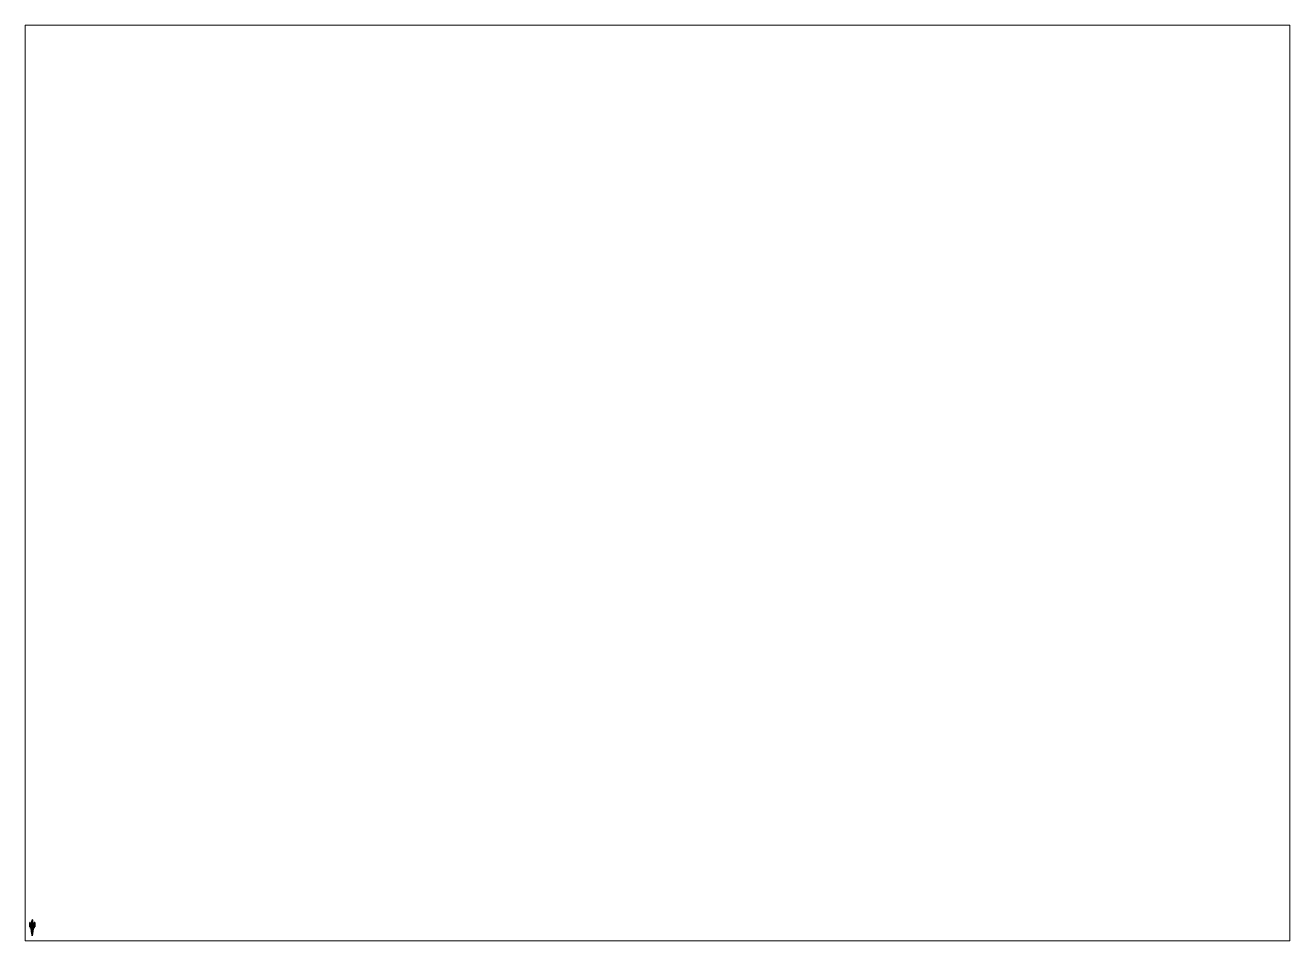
# Paper-space layout 'Layout1' of a CAD drawing. Header units: millimetres. Extents: x 28 to 251, y 20 to 181.
# The model-space entities are those that its viewports show. They can reach past a viewport. Long polylines and large blocks are cut down to what shows.
import ezdxf

# ---------------------------------------------------------------- set-up
doc = ezdxf.new("R2010")
doc.units = ezdxf.units.MM
for name, color, linetype in [('gun', 1, 'Continuous'), ('sleeve', 5, 'Continuous'), ('wheels', 2, 'Continuous')]:
    doc.layers.add(name, color=color, linetype=linetype)

msp = doc.modelspace()

# ---------------------------------------------------------------- linework, layer by layer
for points in [[(-3.92, 6.5, 1), (-3.92, 6.5), (-3.92, 5.5), (-3.92, 5.5, 1)], [(-2.92, 5.5), (-3.92, 5.5), (-3.92, 6.5), (-2.92, 6.5)], [(-2.92, 6.5), (-3.92, 6.5), (-3.92, 6.5, 1), (-2.92, 6.5, 1)], [(-2.92, 6.5, 1), (-3.92, 6.5, 1), (-3.92, 5.5, 1), (-2.92, 5.5, 1)], [(-3.92, 5.5, 1), (-3.92, 5.5), (-2.92, 5.5), (-2.92, 5.5, 1)], [(-2.92, 3.5), (-3.92, 3.5), (-3.92, 4.5), (-2.92, 4.5)], [(-2.92, 4.5), (-3.92, 4.5), (-3.92, 3.5), (-2.92, 3.5)], [(-2.92, 5.5, 1), (-2.92, 5.5), (-2.92, 6.5), (-2.92, 6.5, 1)], [(-0.69, 0.84, 0.62), (-0.85, 0.84, 0.62), (-0.85, 0.81, 0.66), (-0.69, 0.81, 0.66)], [(-0.69, 0.81, 0.66), (-0.85, 0.81, 0.66), (-0.85, 0.84, 0.62), (-0.69, 0.84, 0.62)], [(-0.85, 0.84, 0.62), (-0.85, 0.84, 0.62), (-0.85, 0.77, 0.64), (-0.85, 0.81, 0.66)], [(-0.69, 0.72, 0.9), (-0.85, 0.72, 0.9), (-0.85, 0.81, 0.66), (-0.69, 0.81, 0.66)], [(-0.69, 0.81, 0.66), (-0.85, 0.81, 0.66), (-0.85, 0.72, 0.9), (-0.69, 0.72, 0.9)], [(-0.85, 0.72, 0.9), (-0.85, 0.69, 0.88), (-0.85, 0.77, 0.64), (-0.85, 0.81, 0.66)], [(-0.85, 0.81, 0.66), (-0.85, 0.77, 0.64), (-0.85, 0.69, 0.88), (-0.85, 0.72, 0.9)], [(-0.69, 0.72, 0.9), (-0.85, 0.72, 0.9), (-0.85, 0.63, 1.07), (-0.69, 0.63, 1.07)], [(-0.69, 0.63, 1.07), (-0.85, 0.63, 1.07), (-0.85, 0.72, 0.9), (-0.69, 0.72, 0.9)], [(-0.85, 0.72, 0.9), (-0.85, 0.69, 0.88), (-0.85, 0.6, 1.05), (-0.85, 0.63, 1.07)], [(-0.85, 0.63, 1.07), (-0.85, 0.6, 1.05), (-0.85, 0.69, 0.88), (-0.85, 0.72, 0.9)], [(-0.69, 0.5, 1.21), (-0.85, 0.5, 1.21), (-0.85, 0.63, 1.07), (-0.69, 0.63, 1.07)], [(-0.69, 0.63, 1.07), (-0.85, 0.63, 1.07), (-0.85, 0.5, 1.21), (-0.69, 0.5, 1.21)], [(-0.85, 0.5, 1.21), (-0.85, 0.48, 1.18), (-0.85, 0.6, 1.05), (-0.85, 0.63, 1.07)], [(-0.85, 0.63, 1.07), (-0.85, 0.6, 1.05), (-0.85, 0.48, 1.18), (-0.85, 0.5, 1.21)], [(-0.69, 0.5, 1.21), (-0.85, 0.5, 1.21), (-0.85, 0.33, 1.32), (-0.69, 0.33, 1.32)], [(-0.69, 0.33, 1.32), (-0.85, 0.33, 1.32), (-0.85, 0.5, 1.21), (-0.69, 0.5, 1.21)], [(-0.85, 0.5, 1.21), (-0.85, 0.48, 1.18), (-0.85, 0.31, 1.29), (-0.85, 0.33, 1.32)], [(-0.85, 0.33, 1.32), (-0.85, 0.31, 1.29), (-0.85, 0.48, 1.18), (-0.85, 0.5, 1.21)], [(-0.69, 0.33, 1.32), (-0.85, 0.33, 1.32), (-0.85, 0.16, 1.36), (-0.69, 0.16, 1.36)], [(-0.69, 0.16, 1.36), (-0.85, 0.16, 1.36), (-0.85, 0.33, 1.32), (-0.69, 0.33, 1.32)], [(-0.85, 0.16, 1.36), (-0.85, 0.16, 1.34), (-0.85, 0.31, 1.29), (-0.85, 0.33, 1.32)], [(-0.85, 0.33, 1.32), (-0.85, 0.31, 1.29), (-0.85, 0.16, 1.34), (-0.85, 0.16, 1.36)], [(-0.69, 0.11, 1.36), (-0.85, 0.11, 1.36), (-0.85, 0.16, 1.36), (-0.69, 0.16, 1.36)], [(-0.69, 0.16, 1.36), (-0.85, 0.16, 1.36), (-0.85, 0.11, 1.36), (-0.69, 0.11, 1.36)], [(-0.85, 0.11, 1.36), (-0.85, 0.11, 1.34), (-0.85, 0.16, 1.34), (-0.85, 0.16, 1.36)], [(-0.85, 0.16, 1.36), (-0.85, 0.16, 1.34), (-0.85, 0.11, 1.34), (-0.85, 0.11, 1.36)], [(-0.75, 0.04, 1.74), (-0.75, 0.16, 1.36), (-0.75, 0.13, 1.36), (-0.75, 0.02, 1.73)], [(-0.1, 0.16, 1.36), (-0.75, 0.16, 1.36), (-0.75, 0.04, 1.74), (-0.1, 0.04, 1.74)], [(-0.7, 0.13, 1.36), (-0.75, 0.13, 1.36), (-0.75, 0.16, 1.36), (-0.7, 0.16, 1.36)], [(-0.75, 0.02, 1.73), (-0.75, 0.13, 1.36), (-0.1, 0.13, 1.36), (-0.1, 0.02, 1.73)], [(0.75, 0.04, 1.74), (-0.75, 0.04, 1.74), (-0.75, 0.02, 1.73), (0.75, 0.02, 1.73)], [(-0.1, 0.35, 0.46), (-0.7, 0.35, 0.46), (-0.7, 0.31, 0.88), (-0.1, 0.31, 0.88)], [(-0.7, 0.31, 0.88), (-0.7, 0.35, 0.46), (-0.7, 0.32, 0.46), (-0.7, 0.28, 0.87)], [(0.7, 0.32, 0.46), (-0.7, 0.32, 0.46), (-0.7, 0.35, 0.46), (0.7, 0.35, 0.46)], [(-0.7, 0.28, 0.87), (-0.7, 0.32, 0.46), (-0.1, 0.32, 0.46), (-0.1, 0.28, 0.87)], [(-0.1, 0.31, 0.88), (-0.7, 0.31, 0.88), (-0.7, 0.16, 1.36), (-0.1, 0.16, 1.36)], [(-0.7, 0.16, 1.36), (-0.7, 0.31, 0.88), (-0.7, 0.28, 0.87), (-0.7, 0.13, 1.36)], [(-0.7, 0.13, 1.36), (-0.7, 0.28, 0.87), (-0.1, 0.28, 0.87), (-0.1, 0.13, 1.36)], [(-0.69, 0.33, 0.62), (-0.69, 0.84, 0.62), (-0.69, 0.81, 0.66), (-0.69, 0.33, 0.62)], [(-0.69, 0.33, 0.62), (-0.69, 0.81, 0.66), (-0.69, 0.84, 0.62), (-0.69, 0.33, 0.62)], [(-0.69, 0.33, 0.62), (-0.69, 0.81, 0.66), (-0.69, 0.72, 0.9), (-0.69, 0.33, 0.62)], [(-0.69, 0.33, 0.62), (-0.69, 0.72, 0.9), (-0.69, 0.81, 0.66), (-0.69, 0.33, 0.62)], [(-0.69, 0.16, 1.36), (-0.69, 0.63, 1.07), (-0.69, 0.72, 0.9), (-0.69, 0.33, 0.62)], [(-0.69, 0.33, 0.62), (-0.69, 0.72, 0.9), (-0.69, 0.63, 1.07), (-0.69, 0.16, 1.36)], [(-0.69, 0.16, 1.36), (-0.69, 0.63, 1.07), (-0.69, 0.5, 1.21), (-0.69, 0.16, 1.36)], [(-0.69, 0.16, 1.36), (-0.69, 0.5, 1.21), (-0.69, 0.63, 1.07), (-0.69, 0.16, 1.36)], [(-0.69, 0.16, 1.36), (-0.69, 0.5, 1.21), (-0.69, 0.33, 1.32), (-0.69, 0.16, 1.36)], [(-0.69, 0.16, 1.36), (-0.69, 0.33, 1.32), (-0.69, 0.5, 1.21), (-0.69, 0.16, 1.36)], [(-0.5, -0.33, 0.5), (-0.5, -0.33, 0.69), (-0.5, 0.18, 0.69), (-0.5, 0.18, 0.5)], [(-0.4, 0.18, 0.69), (-0.5, 0.18, 0.69), (-0.5, -0.33, 0.69), (-0.4, -0.33, 0.69)], [(-0.5, 0.18, 0.5), (-0.5, 0.18, 0.69), (-0.4, 0.18, 0.69), (-0.4, 0.18, 0.5)], [(-0.4, -0.33, 0.5), (-0.5, -0.33, 0.5), (-0.5, 0.18, 0.5), (-0.4, 0.18, 0.5)], [(-0.4, 0.18, 0.5), (-0.4, 0.18, 0.69), (-0.4, -0.33, 0.69), (-0.4, -0.33, 0.5)], [(-0.4, 0.08, 0.56), (0.4, 0.08, 0.56), (0.4, -0.08, 0.56), (-0.4, -0.08, 0.56)], [(-0.4, -0.08, 0.72), (0.4, -0.08, 0.72), (0.4, 0.08, 0.72), (-0.4, 0.08, 0.72)], [(0.4, 0.08, 0.72), (0.4, 0.08, 0.56), (-0.4, 0.08, 0.56), (-0.4, 0.08, 0.72)], [(-0.4, 0.08, 0.72), (-0.4, 0.08, 0.69), (-0.4, -0.08, 0.69), (-0.4, -0.08, 0.72)], [(-0.19, 0.08, 1), (-0.19, 0.18, 0.72), (-0.19, -0.49, 0.72), (-0.19, -0.08, 1)], [(-0.13, 0.18, 0.72), (-0.19, 0.18, 0.72), (-0.19, 0.08, 1), (-0.13, 0.08, 1)], [(-0.13, -0.49, 0.72), (-0.19, -0.49, 0.72), (-0.19, 0.18, 0.72), (-0.13, 0.18, 0.72)], [(-0.13, 0.08, 1), (-0.19, 0.08, 1), (-0.19, -0.08, 1), (-0.13, -0.08, 1)], [(-0.13, -0.08, 1), (-0.13, -0.49, 0.72), (-0.13, 0.18, 0.72), (-0.13, 0.08, 1)], [(0.1, 0.35, 0.46), (-0.1, 0.35, 0.46), (-0.1, 0.32, 0.75), (0.1, 0.32, 0.75)], [(-0.1, 0.29, 0.75), (-0.1, 0.32, 0.46), (0.1, 0.32, 0.46), (0.1, 0.29, 0.75)], [(0.1, 0.32, 0.75), (-0.1, 0.32, 0.75), (-0.1, 0.29, 0.75), (0.1, 0.29, 0.75)], [(-0.1, 0.32, 0.75), (-0.1, 0.31, 0.88), (-0.1, 0.28, 0.87), (-0.1, 0.29, 0.75)], [(-0.1, 0.31, 0.88), (-0.1, 0.19, 1.25), (-0.1, 0.17, 1.25), (-0.1, 0.28, 0.87)], [(-0.1, 0.17, 1.25), (-0.1, 0.22, 1.07), (-0.1, -0.12, 1.17)], [(-0.1, 0.19, 1.25), (-0.1, 0.19, 1.25), (-0.1, 0.18, 1.3), (-0.05, 0.18, 1.3)], [(-0.1, 0.19, 1.25), (-0.05, 0.18, 1.3), (-0.05, 0.15, 1.3), (-0.1, 0.17, 1.25)], [(0.1, 0.18, 1.3), (-0.1, 0.18, 1.3), (-0.1, 0.04, 1.74), (0.1, 0.04, 1.74)], [(-0.1, 0.15, 1.3), (-0.1, 0.17, 1.25), (-0.05, 0.15, 1.3)], [(-0.05, 0.15, 1.3), (-0.1, 0.17, 1.25), (-0.1, -0.12, 1.17), (-0.05, -0.17, 1.17)], [(-0.1, 0.02, 1.73), (-0.1, 0.15, 1.3), (0.1, 0.15, 1.3), (0.1, 0.02, 1.73)], [(-0.05, 0.18, 1.3), (0.05, 0.18, 1.3), (0.05, 0.15, 1.3), (-0.05, 0.15, 1.3)], [(0.05, 0.15, 1.3), (-0.05, 0.15, 1.3), (-0.05, -0.17, 1.17), (0.05, -0.17, 1.17)], [(0.1, 0.19, 1.25), (0.1, 0.19, 1.25), (0.05, 0.18, 1.3), (0.1, 0.18, 1.3)], [(0.05, 0.18, 1.3), (0.1, 0.19, 1.25), (0.1, 0.17, 1.25), (0.05, 0.15, 1.3)], [(0.05, 0.15, 1.3), (0.1, 0.17, 1.25), (0.1, 0.15, 1.3)], [(0.1, 0.17, 1.25), (0.05, 0.15, 1.3), (0.05, -0.17, 1.17), (0.1, -0.12, 1.17)], [(0.7, 0.35, 0.46), (0.1, 0.35, 0.46), (0.1, 0.31, 0.88), (0.7, 0.31, 0.88)], [(0.1, 0.28, 0.87), (0.1, 0.32, 0.46), (0.7, 0.32, 0.46), (0.7, 0.28, 0.87)], [(0.1, 0.31, 0.88), (0.1, 0.32, 0.75), (0.1, 0.29, 0.75), (0.1, 0.28, 0.87)], [(0.1, 0.19, 1.25), (0.1, 0.31, 0.88), (0.1, 0.28, 0.87), (0.1, 0.17, 1.25)], [(0.7, 0.31, 0.88), (0.1, 0.31, 0.88), (0.1, 0.16, 1.36), (0.7, 0.16, 1.36)], [(0.1, 0.13, 1.36), (0.1, 0.28, 0.87), (0.7, 0.28, 0.87), (0.7, 0.13, 1.36)], [(0.1, 0.22, 1.07), (0.1, 0.17, 1.25), (0.1, -0.12, 1.17)], [(0.75, 0.16, 1.36), (0.1, 0.16, 1.36), (0.1, 0.04, 1.74), (0.75, 0.04, 1.74)], [(0.1, 0.02, 1.73), (0.1, 0.13, 1.36), (0.75, 0.13, 1.36), (0.75, 0.02, 1.73)], [(0.19, 0.18, 0.72), (0.13, 0.18, 0.72), (0.13, 0.08, 1), (0.19, 0.08, 1)], [(0.13, 0.08, 1), (0.13, 0.18, 0.72), (0.13, -0.49, 0.72), (0.13, -0.08, 1)], [(0.19, -0.49, 0.72), (0.13, -0.49, 0.72), (0.13, 0.18, 0.72), (0.19, 0.18, 0.72)], [(0.19, 0.08, 1), (0.13, 0.08, 1), (0.13, -0.08, 1), (0.19, -0.08, 1)], [(0.19, -0.08, 1), (0.19, -0.49, 0.72), (0.19, 0.18, 0.72), (0.19, 0.08, 1)], [(0.5, -0.33, 0.5), (0.4, -0.33, 0.5), (0.4, 0.18, 0.5), (0.5, 0.18, 0.5)], [(0.5, 0.18, 0.69), (0.4, 0.18, 0.69), (0.4, -0.33, 0.69), (0.5, -0.33, 0.69)], [(0.4, -0.33, 0.5), (0.4, -0.33, 0.69), (0.4, 0.18, 0.69), (0.4, 0.18, 0.5)], [(0.4, 0.18, 0.5), (0.4, 0.18, 0.69), (0.5, 0.18, 0.69), (0.5, 0.18, 0.5)], [(0.4, -0.08, 0.72), (0.4, -0.08, 0.69), (0.4, 0.08, 0.69), (0.4, 0.08, 0.72)], [(0.5, 0.18, 0.5), (0.5, 0.18, 0.69), (0.5, -0.33, 0.69), (0.5, -0.33, 0.5)], [(0.69, 0.33, 0.62), (0.69, 0.84, 0.62), (0.69, 0.81, 0.66), (0.69, 0.33, 0.62)], [(0.69, 0.33, 0.62), (0.69, 0.81, 0.66), (0.69, 0.84, 0.62), (0.69, 0.33, 0.62)], [(0.69, 0.84, 0.62), (0.85, 0.84, 0.62), (0.85, 0.81, 0.66), (0.69, 0.81, 0.66)], [(0.69, 0.81, 0.66), (0.85, 0.81, 0.66), (0.85, 0.84, 0.62), (0.69, 0.84, 0.62)], [(0.69, 0.33, 0.62), (0.69, 0.81, 0.66), (0.69, 0.72, 0.9), (0.69, 0.33, 0.62)], [(0.69, 0.33, 0.62), (0.69, 0.72, 0.9), (0.69, 0.81, 0.66), (0.69, 0.33, 0.62)], [(0.69, 0.81, 0.66), (0.85, 0.81, 0.66), (0.85, 0.72, 0.9), (0.69, 0.72, 0.9)], [(0.69, 0.72, 0.9), (0.85, 0.72, 0.9), (0.85, 0.81, 0.66), (0.69, 0.81, 0.66)], [(0.69, 0.33, 0.62), (0.69, 0.72, 0.9), (0.69, 0.63, 1.07), (0.69, 0.16, 1.36)], [(0.69, 0.16, 1.36), (0.69, 0.63, 1.07), (0.69, 0.72, 0.9), (0.69, 0.33, 0.62)], [(0.69, 0.63, 1.07), (0.85, 0.63, 1.07), (0.85, 0.72, 0.9), (0.69, 0.72, 0.9)], [(0.69, 0.72, 0.9), (0.85, 0.72, 0.9), (0.85, 0.63, 1.07), (0.69, 0.63, 1.07)], [(0.69, 0.16, 1.36), (0.69, 0.5, 1.21), (0.69, 0.63, 1.07), (0.69, 0.16, 1.36)], [(0.69, 0.16, 1.36), (0.69, 0.63, 1.07), (0.69, 0.5, 1.21), (0.69, 0.16, 1.36)], [(0.69, 0.63, 1.07), (0.85, 0.63, 1.07), (0.85, 0.5, 1.21), (0.69, 0.5, 1.21)], [(0.69, 0.5, 1.21), (0.85, 0.5, 1.21), (0.85, 0.63, 1.07), (0.69, 0.63, 1.07)], [(0.69, 0.16, 1.36), (0.69, 0.5, 1.21), (0.69, 0.33, 1.32), (0.69, 0.16, 1.36)], [(0.69, 0.16, 1.36), (0.69, 0.33, 1.32), (0.69, 0.5, 1.21), (0.69, 0.16, 1.36)], [(0.69, 0.5, 1.21), (0.85, 0.5, 1.21), (0.85, 0.33, 1.32), (0.69, 0.33, 1.32)], [(0.69, 0.33, 1.32), (0.85, 0.33, 1.32), (0.85, 0.5, 1.21), (0.69, 0.5, 1.21)], [(0.69, 0.16, 1.36), (0.85, 0.16, 1.36), (0.85, 0.33, 1.32), (0.69, 0.33, 1.32)], [(0.69, 0.33, 1.32), (0.85, 0.33, 1.32), (0.85, 0.16, 1.36), (0.69, 0.16, 1.36)], [(0.69, 0.11, 1.36), (0.85, 0.11, 1.36), (0.85, 0.16, 1.36), (0.69, 0.16, 1.36)], [(0.69, 0.16, 1.36), (0.85, 0.16, 1.36), (0.85, 0.11, 1.36), (0.69, 0.11, 1.36)], [(0.7, 0.28, 0.87), (0.7, 0.32, 0.46), (0.7, 0.35, 0.46), (0.7, 0.31, 0.88)], [(0.7, 0.13, 1.36), (0.7, 0.28, 0.87), (0.7, 0.31, 0.88), (0.7, 0.16, 1.36)], [(0.75, 0.13, 1.36), (0.7, 0.13, 1.36), (0.7, 0.16, 1.36), (0.75, 0.16, 1.36)], [(0.75, 0.02, 1.73), (0.75, 0.13, 1.36), (0.75, 0.16, 1.36), (0.75, 0.04, 1.74)], [(0.85, 0.84, 0.62), (0.85, 0.84, 0.62), (0.85, 0.77, 0.64), (0.85, 0.81, 0.66)], [(0.85, 0.81, 0.66), (0.85, 0.77, 0.64), (0.85, 0.69, 0.88), (0.85, 0.72, 0.9)], [(0.85, 0.72, 0.9), (0.85, 0.69, 0.88), (0.85, 0.77, 0.64), (0.85, 0.81, 0.66)], [(0.85, 0.63, 1.07), (0.85, 0.6, 1.05), (0.85, 0.69, 0.88), (0.85, 0.72, 0.9)], [(0.85, 0.72, 0.9), (0.85, 0.69, 0.88), (0.85, 0.6, 1.05), (0.85, 0.63, 1.07)], [(0.85, 0.5, 1.21), (0.85, 0.48, 1.18), (0.85, 0.6, 1.05), (0.85, 0.63, 1.07)], [(0.85, 0.63, 1.07), (0.85, 0.6, 1.05), (0.85, 0.48, 1.18), (0.85, 0.5, 1.21)], [(0.85, 0.33, 1.32), (0.85, 0.31, 1.29), (0.85, 0.48, 1.18), (0.85, 0.5, 1.21)], [(0.85, 0.5, 1.21), (0.85, 0.48, 1.18), (0.85, 0.31, 1.29), (0.85, 0.33, 1.32)], [(0.85, 0.16, 1.36), (0.85, 0.16, 1.34), (0.85, 0.31, 1.29), (0.85, 0.33, 1.32)], [(0.85, 0.33, 1.32), (0.85, 0.31, 1.29), (0.85, 0.16, 1.34), (0.85, 0.16, 1.36)], [(0.85, 0.11, 1.36), (0.85, 0.11, 1.34), (0.85, 0.16, 1.34), (0.85, 0.16, 1.36)], [(0.85, 0.16, 1.36), (0.85, 0.16, 1.34), (0.85, 0.11, 1.34), (0.85, 0.11, 1.36)], [(-0.6, -0.82, 0.82), (-0.63, -0.89, 0.83), (-0.6, -0.96, 0.85), (-0.53, -0.79, 0.82)], [(-0.6, -0.82, 0.8), (-0.63, -0.89, 0.81), (-0.63, -0.89, 0.83), (-0.6, -0.82, 0.82)], [(-0.63, -0.89, 0.81), (-0.6, -0.96, 0.83), (-0.6, -0.96, 0.85), (-0.63, -0.89, 0.83)], [(-0.53, -0.79, 0.8), (-0.6, -0.82, 0.8), (-0.6, -0.82, 0.82), (-0.53, -0.79, 0.82)], [(-0.53, -0.79, 0.82), (-0.6, -0.96, 0.85), (-0.53, -0.99, 0.85), (-0.46, -0.82, 0.82)], [(-0.6, -0.96, 0.83), (-0.53, -0.99, 0.83), (-0.53, -0.99, 0.85), (-0.6, -0.96, 0.85)], [(-0.53, -0.93, 0.7), (-0.55, -0.91, 0.72), (-0.55, -0.75, 0.69), (-0.53, -0.76, 0.68)], [(-0.55, -0.91, 0.72), (-0.53, -0.89, 0.73), (-0.53, -0.76, 0.7), (-0.55, -0.75, 0.69)], [(-0.41, -0.76, 0.7), (-0.41, -0.75, 0.69), (-0.55, -0.75, 0.69), (-0.53, -0.76, 0.7)], [(-0.41, -0.75, 0.69), (-0.41, -0.76, 0.68), (-0.53, -0.76, 0.68), (-0.55, -0.75, 0.69)], [(-0.53, -0.89, 0.73), (-0.55, -0.91, 0.72), (-0.55, -0.89, 0.81), (-0.53, -0.88, 0.81)], [(-0.55, -0.91, 0.72), (-0.53, -0.93, 0.7), (-0.53, -0.91, 0.82), (-0.55, -0.89, 0.81)], [(-0.52, -0.91, 0.72), (-0.53, -0.93, 0.7), (-0.53, -0.76, 0.68), (-0.52, -0.77, 0.69)], [(-0.53, -0.89, 0.73), (-0.52, -0.91, 0.72), (-0.52, -0.77, 0.69), (-0.53, -0.76, 0.7)], [(-0.41, -0.77, 0.69), (-0.41, -0.76, 0.7), (-0.53, -0.76, 0.7), (-0.52, -0.77, 0.69)], [(-0.41, -0.76, 0.68), (-0.41, -0.77, 0.69), (-0.52, -0.77, 0.69), (-0.53, -0.76, 0.68)], [(-0.46, -0.82, 0.8), (-0.53, -0.79, 0.8), (-0.53, -0.79, 0.82), (-0.46, -0.82, 0.82)], [(-0.46, -0.82, 0.82), (-0.53, -0.99, 0.85), (-0.46, -0.96, 0.85), (-0.43, -0.89, 0.83)], [(-0.52, -0.91, 0.72), (-0.53, -0.89, 0.73), (-0.53, -0.88, 0.81), (-0.52, -0.89, 0.81)], [(-0.53, -0.93, 0.7), (-0.52, -0.91, 0.72), (-0.52, -0.89, 0.81), (-0.53, -0.91, 0.82)], [(-0.53, -0.99, 0.83), (-0.46, -0.96, 0.83), (-0.46, -0.96, 0.85), (-0.53, -0.99, 0.85)], [(-0.5, -0.33, 0.69), (-0.5, -0.33, 0.5), (-0.2, -1.96, 0.6), (-0.2, -1.96, 0.75)], [(-0.1, -1.96, 0.6), (-0.2, -1.96, 0.6), (-0.5, -0.33, 0.5), (-0.4, -0.33, 0.5)], [(-0.4, -0.33, 0.69), (-0.5, -0.33, 0.69), (-0.2, -1.96, 0.75), (-0.1, -1.96, 0.75)], [(-0.43, -0.89, 0.81), (-0.46, -0.82, 0.8), (-0.46, -0.82, 0.82), (-0.43, -0.89, 0.83)], [(-0.46, -0.96, 0.83), (-0.43, -0.89, 0.81), (-0.43, -0.89, 0.83), (-0.46, -0.96, 0.85)], [(-0.4, -0.08, 0.56), (0.4, -0.08, 0.56), (0.4, -0.08, 0.72), (-0.4, -0.08, 0.72)], [(0.4, -0.31, 0.55), (0.4, -0.29, 0.53), (-0.4, -0.29, 0.53), (-0.4, -0.31, 0.55)], [(0.4, -0.29, 0.53), (0.4, -0.31, 0.51), (-0.4, -0.31, 0.51), (-0.4, -0.29, 0.53)], [(0.4, -0.33, 0.53), (0.4, -0.31, 0.55), (-0.4, -0.31, 0.55), (-0.4, -0.33, 0.53)], [(0.4, -0.31, 0.51), (0.4, -0.33, 0.53), (-0.4, -0.33, 0.53), (-0.4, -0.31, 0.51)], [(-0.1, -1.96, 0.75), (-0.1, -1.96, 0.6), (-0.4, -0.33, 0.5), (-0.4, -0.33, 0.69)], [(-0.2, -1.96, 0.75), (-0.2, -1.96, 0.6), (-0.1, -2.94, 0.66), (-0.1, -2.94, 0.79)], [(-0.2, -1.96, 0.6), (0.2, -1.96, 0.6), (0.1, -2.94, 0.66), (-0.1, -2.94, 0.66)], [(-0.1, -2.94, 0.79), (0.1, -2.94, 0.79), (0.2, -1.96, 0.75), (-0.2, -1.96, 0.75)], [(-0.19, -0.08, 1), (-0.19, -0.49, 0.72), (-0.13, -0.49, 0.72), (-0.13, -0.08, 1)], [(0.13, -2.97, 0.66), (-0.13, -2.97, 0.66), (-0.13, -2.95, 0.62), (0.13, -2.95, 0.62)], [(0.13, -2.95, 0.62), (-0.13, -2.95, 0.62), (-0.13, -2.97, 0.66), (0.13, -2.97, 0.66)], [(0.13, -2.95, 0.58), (-0.13, -2.95, 0.58), (-0.13, -2.95, 0.62), (0.13, -2.95, 0.62)], [(0.13, -2.95, 0.62), (-0.13, -2.95, 0.62), (-0.13, -2.95, 0.58), (0.13, -2.95, 0.58)], [(0.03, -3.18, 0.43), (-0.03, -3.18, 0.43), (-0.13, -2.95, 0.58), (0.13, -2.95, 0.58)], [(0.13, -2.95, 0.58), (-0.13, -2.95, 0.58), (-0.03, -3.18, 0.43), (0.03, -3.18, 0.43)], [(0.13, -2.97, 0.66), (-0.13, -2.97, 0.66), (-0.06, -3.1, 0.8), (0.06, -3.1, 0.8)], [(0.06, -3.1, 0.8), (-0.06, -3.1, 0.8), (-0.13, -2.97, 0.66), (0.13, -2.97, 0.66)], [(0.1, -1.96, 0.75), (0.1, -1.96, 0.6), (-0.1, -1.96, 0.6), (-0.1, -1.96, 0.75)], [(0.1, -2.97, 0.66), (-0.1, -2.97, 0.66), (-0.1, -2.94, 0.66), (0.1, -2.94, 0.66)], [(0.1, -2.94, 0.79), (-0.1, -2.94, 0.79), (-0.06, -3.1, 0.8), (0.06, -3.1, 0.8)], [(-0.1, -2.94, 0.79), (-0.1, -2.94, 0.66), (-0.1, -2.97, 0.66), (-0.06, -3.1, 0.8)], [(0.06, -3.1, 0.8), (-0.06, -3.1, 0.8), (-0.05, -3.15, 0.85), (0.05, -3.15, 0.85)], [(0.05, -3.15, 0.85), (-0.05, -3.15, 0.85), (-0.06, -3.1, 0.8), (0.06, -3.1, 0.8)], [(0, -2.98, 0.79), (-0.01, -3, 0.79), (-0.01, -3.34, 1.34), (0, -3.33, 1.34)], [(-0.01, -3, 0.79), (0, -3.01, 0.79), (0, -3.35, 1.34), (-0.01, -3.34, 1.34)], [(0, -3.33, 1.34), (-0.01, -3.34, 1.34), (-0.01, -3.4, 1.37), (0, -3.38, 1.39)], [(-0.01, -3.34, 1.34), (0, -3.35, 1.34), (0, -3.41, 1.35), (-0.01, -3.4, 1.37)], [(0, -3.38, 1.39), (-0.01, -3.4, 1.37), (-0.01, -3.62, 1.37), (0, -3.62, 1.39)], [(-0.01, -3.4, 1.37), (0, -3.41, 1.35), (0, -3.62, 1.35), (-0.01, -3.62, 1.37)], [(0, -3.62, 1.39), (-0.01, -3.62, 1.37), (0, -3.62, 1.35), (0.01, -3.62, 1.37)], [(0.01, -3, 0.79), (0, -2.98, 0.79), (0, -3.33, 1.34), (0.01, -3.34, 1.34)], [(0, -3.01, 0.79), (0.01, -3, 0.79), (0.01, -3.34, 1.34), (0, -3.35, 1.34)], [(0.01, -3.34, 1.34), (0, -3.33, 1.34), (0, -3.38, 1.39), (0.01, -3.4, 1.37)], [(0, -3.35, 1.34), (0.01, -3.34, 1.34), (0.01, -3.4, 1.37), (0, -3.41, 1.35)], [(0.01, -3.4, 1.37), (0, -3.38, 1.39), (0, -3.62, 1.39), (0.01, -3.62, 1.37)], [(0, -3.41, 1.35), (0.01, -3.4, 1.37), (0.01, -3.62, 1.37), (0, -3.62, 1.35)], [(0.06, -3.1, 0.8), (0.1, -2.97, 0.66), (0.1, -2.94, 0.66), (0.1, -2.94, 0.79)], [(0.4, -0.33, 0.69), (0.4, -0.33, 0.5), (0.1, -1.96, 0.6), (0.1, -1.96, 0.75)], [(0.5, -0.33, 0.69), (0.4, -0.33, 0.69), (0.1, -1.96, 0.75), (0.2, -1.96, 0.75)], [(0.2, -1.96, 0.6), (0.1, -1.96, 0.6), (0.4, -0.33, 0.5), (0.5, -0.33, 0.5)], [(0.1, -2.94, 0.79), (0.1, -2.94, 0.66), (0.2, -1.96, 0.6), (0.2, -1.96, 0.75)], [(0.13, -0.08, 1), (0.13, -0.49, 0.72), (0.19, -0.49, 0.72), (0.19, -0.08, 1)], [(0.2, -1.96, 0.75), (0.2, -1.96, 0.6), (0.5, -0.33, 0.5), (0.5, -0.33, 0.69)], [(0.41, -0.76, 0.68), (0.41, -0.75, 0.69), (0.55, -0.75, 0.69), (0.53, -0.76, 0.68)], [(0.41, -0.75, 0.69), (0.41, -0.76, 0.7), (0.53, -0.76, 0.7), (0.55, -0.75, 0.69)], [(0.41, -0.77, 0.69), (0.41, -0.76, 0.68), (0.53, -0.76, 0.68), (0.52, -0.77, 0.69)], [(0.41, -0.76, 0.7), (0.41, -0.77, 0.69), (0.52, -0.77, 0.69), (0.53, -0.76, 0.7)], [(0.46, -0.82, 0.82), (0.43, -0.89, 0.83), (0.46, -0.96, 0.85), (0.53, -0.79, 0.82)], [(0.46, -0.82, 0.8), (0.43, -0.89, 0.81), (0.43, -0.89, 0.83), (0.46, -0.82, 0.82)], [(0.43, -0.89, 0.81), (0.46, -0.96, 0.83), (0.46, -0.96, 0.85), (0.43, -0.89, 0.83)], [(0.53, -0.79, 0.8), (0.46, -0.82, 0.8), (0.46, -0.82, 0.82), (0.53, -0.79, 0.82)], [(0.53, -0.79, 0.82), (0.46, -0.96, 0.85), (0.53, -0.99, 0.85), (0.6, -0.82, 0.82)], [(0.46, -0.96, 0.83), (0.53, -0.99, 0.83), (0.53, -0.99, 0.85), (0.46, -0.96, 0.85)], [(0.53, -0.93, 0.7), (0.52, -0.91, 0.72), (0.52, -0.77, 0.69), (0.53, -0.76, 0.68)], [(0.52, -0.91, 0.72), (0.53, -0.89, 0.73), (0.53, -0.76, 0.7), (0.52, -0.77, 0.69)], [(0.53, -0.89, 0.73), (0.52, -0.91, 0.72), (0.52, -0.89, 0.81), (0.53, -0.88, 0.81)], [(0.52, -0.91, 0.72), (0.53, -0.93, 0.7), (0.53, -0.91, 0.82), (0.52, -0.89, 0.81)], [(0.55, -0.91, 0.72), (0.53, -0.93, 0.7), (0.53, -0.76, 0.68), (0.55, -0.75, 0.69)], [(0.53, -0.89, 0.73), (0.55, -0.91, 0.72), (0.55, -0.75, 0.69), (0.53, -0.76, 0.7)], [(0.6, -0.82, 0.8), (0.53, -0.79, 0.8), (0.53, -0.79, 0.82), (0.6, -0.82, 0.82)], [(0.6, -0.82, 0.82), (0.53, -0.99, 0.85), (0.6, -0.96, 0.85), (0.63, -0.89, 0.83)], [(0.55, -0.91, 0.72), (0.53, -0.89, 0.73), (0.53, -0.88, 0.81), (0.55, -0.89, 0.81)], [(0.53, -0.93, 0.7), (0.55, -0.91, 0.72), (0.55, -0.89, 0.81), (0.53, -0.91, 0.82)], [(0.53, -0.99, 0.83), (0.6, -0.96, 0.83), (0.6, -0.96, 0.85), (0.53, -0.99, 0.85)], [(0.63, -0.89, 0.81), (0.6, -0.82, 0.8), (0.6, -0.82, 0.82), (0.63, -0.89, 0.83)], [(0.6, -0.96, 0.83), (0.63, -0.89, 0.81), (0.63, -0.89, 0.83), (0.6, -0.96, 0.85)]]:
    msp.add_3dface(points)
at = {"layer": 'gun'}
for points in [[(-0.05, 1.34, 1.12), (-0.07, 1.34, 1.07), (-0.09, 1.32, 1.07), (-0.06, 1.32, 1.13)], [(-0.07, 1.34, 1.07), (-0.05, 1.34, 1.02), (-0.06, 1.32, 1.01), (-0.09, 1.32, 1.07)], [(-0.06, 1.32, 1.13), (-0.09, 1.32, 1.07), (-0.09, 1.21, 1.07), (-0.06, 1.21, 1.13)], [(-0.09, 1.32, 1.07), (-0.06, 1.32, 1.01), (-0.06, 1.21, 1.01), (-0.09, 1.21, 1.07)], [(-0.05, 1.19, 1.02), (-0.07, 1.19, 1.07), (-0.09, 1.21, 1.07), (-0.06, 1.21, 1.01)], [(-0.07, 1.19, 1.07), (-0.05, 1.19, 1.12), (-0.06, 1.21, 1.13), (-0.09, 1.21, 1.07)], [(-0.05, 1.04, 1.12), (-0.07, 1.04, 1.07), (-0.09, 1.02, 1.07), (-0.06, 1.02, 1.13)], [(-0.07, 1.04, 1.07), (-0.05, 1.04, 1.02), (-0.06, 1.02, 1.01), (-0.09, 1.02, 1.07)], [(-0.06, 1.02, 1.13), (-0.09, 1.02, 1.07), (-0.09, 0.84, 1.07), (-0.06, 0.84, 1.13)], [(-0.09, 1.02, 1.07), (-0.06, 1.02, 1.01), (-0.06, 0.84, 1.01), (-0.09, 0.84, 1.07)], [(-0.06, 0.84, 1.13), (-0.09, 0.84, 1.07), (-0.07, 0.84, 1.07), (-0.05, 0.84, 1.12)], [(-0.09, 0.84, 1.07), (-0.06, 0.84, 1.01), (-0.05, 0.84, 1.02), (-0.07, 0.84, 1.07)], [(-0.05, 0.1, 1.12), (-0.07, 0.1, 1.07), (-0.09, 0.08, 1.07), (-0.06, 0.08, 1.13)], [(-0.07, 0.1, 1.07), (-0.05, 0.1, 1.02), (-0.06, 0.08, 1.01), (-0.09, 0.08, 1.07)], [(-0.06, 0.08, 1.13), (-0.09, 0.08, 1.07), (-0.09, -0.21, 1.07), (-0.06, -0.21, 1.13)], [(-0.09, 0.08, 1.07), (-0.06, 0.08, 1.01), (-0.06, -0.21, 1.01), (-0.09, -0.21, 1.07)], [(-0.06, 0.79, 1.13), (-0.08, 0.79, 1.07), (-0.08, 0.68, 1.07), (-0.06, 0.68, 1.13)], [(-0.08, 0.79, 1.07), (-0.06, 0.79, 1.01), (-0.06, 0.68, 1.01), (-0.08, 0.68, 1.07)], [(-0.05, 0.79, 1.12), (-0.07, 0.79, 1.07), (-0.08, 0.79, 1.07), (-0.06, 0.79, 1.13)], [(-0.07, 0.79, 1.07), (-0.05, 0.79, 1.02), (-0.06, 0.79, 1.01), (-0.08, 0.79, 1.07)], [(-0.06, 0.68, 1.13), (-0.08, 0.68, 1.07), (-0.07, 0.68, 1.07), (-0.05, 0.68, 1.12)], [(-0.08, 0.68, 1.07), (-0.06, 0.68, 1.01), (-0.05, 0.68, 1.02), (-0.07, 0.68, 1.07)], [(-0.05, 1.81, 1.12), (-0.07, 1.81, 1.07), (-0.07, 1.34, 1.07), (-0.05, 1.34, 1.12)], [(-0.07, 1.81, 1.07), (-0.05, 1.81, 1.02), (-0.05, 1.34, 1.02), (-0.07, 1.34, 1.07)], [(-0.04, 1.81, 1.11), (-0.05, 1.81, 1.07), (-0.07, 1.81, 1.07), (-0.05, 1.81, 1.12)], [(-0.05, 1.19, 1.12), (-0.07, 1.19, 1.07), (-0.07, 1.04, 1.07), (-0.05, 1.04, 1.12)], [(-0.07, 1.19, 1.07), (-0.05, 1.19, 1.02), (-0.05, 1.04, 1.02), (-0.07, 1.04, 1.07)], [(-0.05, 0.84, 1.12), (-0.07, 0.84, 1.07), (-0.07, 0.79, 1.07), (-0.05, 0.79, 1.12)], [(-0.07, 0.84, 1.07), (-0.05, 0.84, 1.02), (-0.05, 0.79, 1.02), (-0.07, 0.79, 1.07)], [(-0.05, 0.68, 1.12), (-0.07, 0.68, 1.07), (-0.07, 0.1, 1.07), (-0.05, 0.1, 1.12)], [(-0.07, 0.68, 1.07), (-0.05, 0.68, 1.02), (-0.05, 0.1, 1.02), (-0.07, 0.1, 1.07)], [(-0.05, 1.81, 1.07), (-0.04, 1.81, 1.03), (-0.05, 1.81, 1.02), (-0.07, 1.81, 1.07)], [(0, 1.34, 1.14), (-0.05, 1.34, 1.12), (-0.06, 1.32, 1.13), (0, 1.32, 1.16)], [(-0.05, 1.34, 1.02), (0, 1.34, 1), (0, 1.32, 0.98), (-0.06, 1.32, 1.01)], [(0, 1.32, 1.16), (-0.06, 1.32, 1.13), (-0.06, 1.21, 1.13), (0, 1.21, 1.16)], [(-0.06, 1.32, 1.01), (0, 1.32, 0.98), (0, 1.21, 0.98), (-0.06, 1.21, 1.01)], [(0, 1.19, 1), (-0.05, 1.19, 1.02), (-0.06, 1.21, 1.01), (0, 1.21, 0.98)], [(-0.05, 1.19, 1.12), (0, 1.19, 1.14), (0, 1.21, 1.16), (-0.06, 1.21, 1.13)], [(0, 1.04, 1.14), (-0.05, 1.04, 1.12), (-0.06, 1.02, 1.13), (0, 1.02, 1.16)], [(-0.05, 1.04, 1.02), (0, 1.04, 1), (0, 1.02, 0.98), (-0.06, 1.02, 1.01)], [(0, 1.02, 1.16), (-0.06, 1.02, 1.13), (-0.06, 0.84, 1.13), (0, 0.84, 1.16)], [(-0.06, 1.02, 1.01), (0, 1.02, 0.98), (0, 0.84, 0.98), (-0.06, 0.84, 1.01)], [(0, 0.84, 1.16), (-0.06, 0.84, 1.13), (-0.05, 0.84, 1.12), (0, 0.84, 1.14)], [(-0.06, 0.84, 1.01), (0, 0.84, 0.98), (0, 0.84, 1), (-0.05, 0.84, 1.02)], [(0, 0.79, 1.15), (-0.06, 0.79, 1.13), (-0.06, 0.68, 1.13), (0, 0.68, 1.15)], [(-0.06, 0.79, 1.01), (0, 0.79, 0.99), (0, 0.68, 0.99), (-0.06, 0.68, 1.01)], [(0, 0.79, 1.14), (-0.05, 0.79, 1.12), (-0.06, 0.79, 1.13), (0, 0.79, 1.15)], [(-0.05, 0.79, 1.02), (0, 0.79, 1), (0, 0.79, 0.99), (-0.06, 0.79, 1.01)], [(0, 0.68, 1.15), (-0.06, 0.68, 1.13), (-0.05, 0.68, 1.12), (0, 0.68, 1.14)], [(-0.06, 0.68, 1.01), (0, 0.68, 0.99), (0, 0.68, 1), (-0.05, 0.68, 1.02)], [(0, 0.1, 1.14), (-0.05, 0.1, 1.12), (-0.06, 0.08, 1.13), (0, 0.08, 1.16)], [(-0.05, 0.1, 1.02), (0, 0.1, 1), (0, 0.08, 0.98), (-0.06, 0.08, 1.01)], [(0, 0.08, 1.16), (-0.06, 0.08, 1.13), (-0.06, -0.21, 1.13), (0, -0.21, 1.16)], [(-0.06, 0.08, 1.01), (0, 0.08, 0.98), (0, -0.21, 0.98), (-0.06, -0.21, 1.01)], [(0, 1.81, 1.14), (-0.05, 1.81, 1.12), (-0.05, 1.34, 1.12), (0, 1.34, 1.14)], [(-0.05, 1.81, 1.02), (0, 1.81, 1), (0, 1.34, 1), (-0.05, 1.34, 1.02)], [(-0.05, 1.81, 1.07), (-0.04, 1.81, 1.11), (-0.04, 0.81, 1.11), (-0.05, 0.81, 1.07)], [(-0.04, 1.81, 1.03), (-0.05, 1.81, 1.07), (-0.05, 0.81, 1.07), (-0.04, 0.81, 1.03)], [(0, 1.81, 1.12), (-0.04, 1.81, 1.11), (-0.05, 1.81, 1.12), (0, 1.81, 1.14)], [(-0.04, 1.81, 1.03), (0, 1.81, 1.02), (0, 1.81, 1), (-0.05, 1.81, 1.02)], [(0, 1.19, 1.14), (-0.05, 1.19, 1.12), (-0.05, 1.04, 1.12), (0, 1.04, 1.14)], [(-0.05, 1.19, 1.02), (0, 1.19, 1), (0, 1.04, 1), (-0.05, 1.04, 1.02)], [(0, 0.84, 1.14), (-0.05, 0.84, 1.12), (-0.05, 0.79, 1.12), (0, 0.79, 1.14)], [(-0.05, 0.84, 1.02), (0, 0.84, 1), (0, 0.79, 1), (-0.05, 0.79, 1.02)], [(0, 0.68, 1.14), (-0.05, 0.68, 1.12), (-0.05, 0.1, 1.12), (0, 0.1, 1.14)], [(-0.05, 0.68, 1.02), (0, 0.68, 1), (0, 0.1, 1), (-0.05, 0.1, 1.02)], [(-0.04, 1.81, 1.11), (0, 1.81, 1.12), (0, 0.81, 1.12), (-0.04, 0.81, 1.11)], [(0, 1.81, 1.02), (-0.04, 1.81, 1.03), (-0.04, 0.81, 1.03), (0, 0.81, 1.02)], [(0.05, 1.81, 1.12), (0, 1.81, 1.14), (0, 1.34, 1.14), (0.05, 1.34, 1.12)], [(0, 1.81, 1), (0.05, 1.81, 1.02), (0.05, 1.34, 1.02), (0, 1.34, 1)], [(0, 1.81, 1.12), (0.04, 1.81, 1.11), (0.04, 0.81, 1.11), (0, 0.81, 1.12)], [(0.04, 1.81, 1.03), (0, 1.81, 1.02), (0, 0.81, 1.02), (0.04, 0.81, 1.03)], [(0, 1.81, 1.02), (0.04, 1.81, 1.03), (0.05, 1.81, 1.02), (0, 1.81, 1)], [(0.04, 1.81, 1.11), (0, 1.81, 1.12), (0, 1.81, 1.14), (0.05, 1.81, 1.12)], [(0.05, 1.34, 1.12), (0, 1.34, 1.14), (0, 1.32, 1.16), (0.06, 1.32, 1.13)], [(0, 1.34, 1), (0.05, 1.34, 1.02), (0.06, 1.32, 1.01), (0, 1.32, 0.98)], [(0.06, 1.32, 1.13), (0, 1.32, 1.16), (0, 1.21, 1.16), (0.06, 1.21, 1.13)], [(0, 1.32, 0.98), (0.06, 1.32, 1.01), (0.06, 1.21, 1.01), (0, 1.21, 0.98)], [(0.05, 1.19, 1.02), (0, 1.19, 1), (0, 1.21, 0.98), (0.06, 1.21, 1.01)], [(0, 1.19, 1.14), (0.05, 1.19, 1.12), (0.06, 1.21, 1.13), (0, 1.21, 1.16)], [(0.05, 1.19, 1.12), (0, 1.19, 1.14), (0, 1.04, 1.14), (0.05, 1.04, 1.12)], [(0, 1.19, 1), (0.05, 1.19, 1.02), (0.05, 1.04, 1.02), (0, 1.04, 1)], [(0.05, 1.04, 1.12), (0, 1.04, 1.14), (0, 1.02, 1.16), (0.06, 1.02, 1.13)], [(0, 1.04, 1), (0.05, 1.04, 1.02), (0.06, 1.02, 1.01), (0, 1.02, 0.98)], [(0.06, 1.02, 1.13), (0, 1.02, 1.16), (0, 0.84, 1.16), (0.06, 0.84, 1.13)], [(0, 1.02, 0.98), (0.06, 1.02, 1.01), (0.06, 0.84, 1.01), (0, 0.84, 0.98)], [(0.05, 0.84, 1.12), (0, 0.84, 1.14), (0, 0.79, 1.14), (0.05, 0.79, 1.12)], [(0, 0.84, 1), (0.05, 0.84, 1.02), (0.05, 0.79, 1.02), (0, 0.79, 1)], [(0, 0.84, 0.98), (0.06, 0.84, 1.01), (0.05, 0.84, 1.02), (0, 0.84, 1)], [(0.06, 0.84, 1.13), (0, 0.84, 1.16), (0, 0.84, 1.14), (0.05, 0.84, 1.12)], [(0.06, 0.79, 1.13), (0, 0.79, 1.15), (0, 0.68, 1.15), (0.06, 0.68, 1.13)], [(0, 0.79, 0.99), (0.06, 0.79, 1.01), (0.06, 0.68, 1.01), (0, 0.68, 0.99)], [(0, 0.79, 1), (0.05, 0.79, 1.02), (0.06, 0.79, 1.01), (0, 0.79, 0.99)], [(0.05, 0.79, 1.12), (0, 0.79, 1.14), (0, 0.79, 1.15), (0.06, 0.79, 1.13)], [(0.05, 0.68, 1.12), (0, 0.68, 1.14), (0, 0.1, 1.14), (0.05, 0.1, 1.12)], [(0, 0.68, 1), (0.05, 0.68, 1.02), (0.05, 0.1, 1.02), (0, 0.1, 1)], [(0, 0.68, 0.99), (0.06, 0.68, 1.01), (0.05, 0.68, 1.02), (0, 0.68, 1)], [(0.06, 0.68, 1.13), (0, 0.68, 1.15), (0, 0.68, 1.14), (0.05, 0.68, 1.12)], [(0.05, 0.1, 1.12), (0, 0.1, 1.14), (0, 0.08, 1.16), (0.06, 0.08, 1.13)], [(0, 0.1, 1), (0.05, 0.1, 1.02), (0.06, 0.08, 1.01), (0, 0.08, 0.98)], [(0.06, 0.08, 1.13), (0, 0.08, 1.16), (0, -0.21, 1.16), (0.06, -0.21, 1.13)], [(0, 0.08, 0.98), (0.06, 0.08, 1.01), (0.06, -0.21, 1.01), (0, -0.21, 0.98)], [(0.04, 1.81, 1.11), (0.05, 1.81, 1.07), (0.05, 0.81, 1.07), (0.04, 0.81, 1.11)], [(0.05, 1.81, 1.07), (0.04, 1.81, 1.03), (0.04, 0.81, 1.03), (0.05, 0.81, 1.07)], [(0.04, 1.81, 1.03), (0.05, 1.81, 1.07), (0.06, 1.81, 1.07), (0.05, 1.81, 1.02)], [(0.05, 1.81, 1.07), (0.04, 1.81, 1.11), (0.05, 1.81, 1.12), (0.06, 1.81, 1.07)], [(0.06, 1.81, 1.07), (0.05, 1.81, 1.12), (0.05, 1.34, 1.12), (0.07, 1.34, 1.07)], [(0.05, 1.81, 1.02), (0.06, 1.81, 1.07), (0.07, 1.34, 1.07), (0.05, 1.34, 1.02)], [(0.07, 1.34, 1.07), (0.05, 1.34, 1.12), (0.06, 1.32, 1.13), (0.09, 1.32, 1.07)], [(0.05, 1.34, 1.02), (0.07, 1.34, 1.07), (0.09, 1.32, 1.07), (0.06, 1.32, 1.01)], [(0.07, 1.19, 1.07), (0.05, 1.19, 1.02), (0.06, 1.21, 1.01), (0.09, 1.21, 1.07)], [(0.05, 1.19, 1.12), (0.07, 1.19, 1.07), (0.09, 1.21, 1.07), (0.06, 1.21, 1.13)], [(0.07, 1.19, 1.07), (0.05, 1.19, 1.12), (0.05, 1.04, 1.12), (0.07, 1.04, 1.07)], [(0.05, 1.19, 1.02), (0.07, 1.19, 1.07), (0.07, 1.04, 1.07), (0.05, 1.04, 1.02)], [(0.07, 1.04, 1.07), (0.05, 1.04, 1.12), (0.06, 1.02, 1.13), (0.09, 1.02, 1.07)], [(0.05, 1.04, 1.02), (0.07, 1.04, 1.07), (0.09, 1.02, 1.07), (0.06, 1.02, 1.01)], [(0.07, 0.84, 1.07), (0.05, 0.84, 1.12), (0.05, 0.79, 1.12), (0.07, 0.79, 1.07)], [(0.05, 0.84, 1.02), (0.07, 0.84, 1.07), (0.07, 0.79, 1.07), (0.05, 0.79, 1.02)], [(0.06, 0.84, 1.01), (0.09, 0.84, 1.07), (0.07, 0.84, 1.07), (0.05, 0.84, 1.02)], [(0.09, 0.84, 1.07), (0.06, 0.84, 1.13), (0.05, 0.84, 1.12), (0.07, 0.84, 1.07)], [(0.05, 0.79, 1.02), (0.07, 0.79, 1.07), (0.08, 0.79, 1.07), (0.06, 0.79, 1.01)], [(0.07, 0.79, 1.07), (0.05, 0.79, 1.12), (0.06, 0.79, 1.13), (0.08, 0.79, 1.07)], [(0.07, 0.68, 1.07), (0.05, 0.68, 1.12), (0.05, 0.1, 1.12), (0.07, 0.1, 1.07)], [(0.05, 0.68, 1.02), (0.07, 0.68, 1.07), (0.07, 0.1, 1.07), (0.05, 0.1, 1.02)], [(0.06, 0.68, 1.01), (0.08, 0.68, 1.07), (0.07, 0.68, 1.07), (0.05, 0.68, 1.02)], [(0.08, 0.68, 1.07), (0.06, 0.68, 1.13), (0.05, 0.68, 1.12), (0.07, 0.68, 1.07)], [(0.07, 0.1, 1.07), (0.05, 0.1, 1.12), (0.06, 0.08, 1.13), (0.09, 0.08, 1.07)], [(0.05, 0.1, 1.02), (0.07, 0.1, 1.07), (0.09, 0.08, 1.07), (0.06, 0.08, 1.01)], [(0.09, 1.32, 1.07), (0.06, 1.32, 1.13), (0.06, 1.21, 1.13), (0.09, 1.21, 1.07)], [(0.06, 1.32, 1.01), (0.09, 1.32, 1.07), (0.09, 1.21, 1.07), (0.06, 1.21, 1.01)], [(0.09, 1.02, 1.07), (0.06, 1.02, 1.13), (0.06, 0.84, 1.13), (0.09, 0.84, 1.07)], [(0.06, 1.02, 1.01), (0.09, 1.02, 1.07), (0.09, 0.84, 1.07), (0.06, 0.84, 1.01)], [(0.08, 0.79, 1.07), (0.06, 0.79, 1.13), (0.06, 0.68, 1.13), (0.08, 0.68, 1.07)], [(0.06, 0.79, 1.01), (0.08, 0.79, 1.07), (0.08, 0.68, 1.07), (0.06, 0.68, 1.01)], [(0.09, 0.08, 1.07), (0.06, 0.08, 1.13), (0.06, -0.21, 1.13), (0.09, -0.21, 1.07)], [(0.06, 0.08, 1.01), (0.09, 0.08, 1.07), (0.09, -0.21, 1.07), (0.06, -0.21, 1.01)], [(-0.14, -0.21, 0.94), (0.14, -0.21, 0.94), (0.14, -0.56, 0.94), (-0.14, -0.56, 0.94)], [(-0.14, -0.51, 1.21), (0.14, -0.51, 1.21), (0.14, -0.21, 1.21), (-0.14, -0.21, 1.21)], [(-0.14, -0.51, 0.94), (-0.14, -0.51, 1.21), (-0.14, -0.21, 1.21), (-0.14, -0.21, 0.94)], [(-0.14, -0.21, 0.94), (-0.14, -0.21, 1.21), (0.14, -0.21, 1.21), (0.14, -0.21, 0.94)], [(-0.06, -0.51, 1.21), (-0.14, -0.51, 1.21), (-0.14, -0.56, 1.17), (-0.06, -0.56, 1.17)], [(-0.14, -0.56, 0.94), (-0.14, -0.56, 1.17), (-0.14, -0.51, 1.21), (-0.14, -0.51, 0.94)], [(0.14, -0.56, 0.94), (0.14, -0.56, 1.02), (-0.06, -0.56, 1.02), (-0.14, -0.56, 0.94)], [(-0.06, -0.56, 1.17), (-0.14, -0.56, 1.17), (-0.14, -0.56, 0.94), (-0.06, -0.56, 1.02)], [(-0.09, -0.29, 1.21), (-0.1, -0.31, 1.21), (-0.1, -0.31, 1.26), (-0.09, -0.29, 1.26)], [(-0.09, -0.29, 1.26), (-0.1, -0.31, 1.26), (-0.09, -0.33, 1.26), (-0.07, -0.31, 1.26)], [(-0.1, -0.31, 1.21), (-0.09, -0.33, 1.21), (-0.09, -0.33, 1.26), (-0.1, -0.31, 1.26)], [(-0.07, -0.31, 1.21), (-0.09, -0.29, 1.21), (-0.09, -0.29, 1.26), (-0.07, -0.31, 1.26)], [(-0.09, -0.33, 1.21), (-0.07, -0.31, 1.21), (-0.07, -0.31, 1.26), (-0.09, -0.33, 1.26)], [(-0.06, -0.56, 1.02), (0.14, -0.56, 1.02), (0.14, -0.27, 1.02), (-0.06, -0.27, 1.02)], [(-0.06, -0.27, 1.13), (0.14, -0.27, 1.13), (0.14, -0.51, 1.13), (-0.06, -0.51, 1.13)], [(-0.06, -0.27, 1.02), (-0.06, -0.27, 1.13), (-0.06, -0.51, 1.13), (-0.06, -0.51, 1.02)], [(0.14, -0.27, 1.13), (-0.06, -0.27, 1.13), (-0.06, -0.27, 1.02), (0.14, -0.27, 1.02)], [(0.14, -0.51, 1.13), (0.14, -0.51, 1.21), (-0.06, -0.51, 1.21), (-0.06, -0.51, 1.13)], [(-0.06, -0.51, 1.02), (-0.06, -0.51, 1.21), (-0.06, -0.56, 1.17), (-0.06, -0.56, 1.02)], [(0.14, -0.21, 0.94), (0.14, -0.21, 1.21), (0.14, -0.27, 1.21), (0.14, -0.27, 0.94)], [(0.14, -0.27, 0.94), (0.14, -0.27, 1.02), (0.14, -0.56, 1.02), (0.14, -0.56, 0.94)], [(0.14, -0.27, 1.13), (0.14, -0.27, 1.21), (0.14, -0.51, 1.21), (0.14, -0.51, 1.13)]]:
    msp.add_3dface(points, dxfattribs=at)
at = {"layer": 'sleeve'}
for points in [[(-0.09, 0.02, 0.98), (-0.09, 0.05, 0.94), (-0.2, 0.05, 0.94), (-0.2, 0.02, 0.98)], [(-0.09, 0.05, 0.94), (-0.09, 0.02, 0.9), (-0.2, 0.02, 0.9), (-0.2, 0.05, 0.94)], [(-0.2, -0.03, 0.98), (-0.2, 0.02, 0.98), (-0.2, 0.05, 0.94), (-0.2, -0.05, 0.94)], [(-0.2, -0.05, 0.94), (-0.2, 0.05, 0.94), (-0.2, 0.02, 0.9), (-0.2, -0.03, 0.9)], [(-0.09, 0.02, 0.9), (-0.09, -0.03, 0.9), (-0.2, -0.03, 0.9), (-0.2, 0.02, 0.9)], [(-0.09, -0.03, 0.98), (-0.09, 0.02, 0.98), (-0.2, 0.02, 0.98), (-0.2, -0.03, 0.98)], [(-0.09, 1.33, 0.94), (-0.09, 1.33, 0.77), (-0.09, -0.7, 0.77), (-0.09, -0.7, 0.94)], [(0.09, 1.33, 0.77), (-0.09, 1.33, 0.77), (-0.09, 1.33, 0.94), (0.09, 1.33, 0.94)], [(0.09, -0.7, 0.77), (-0.09, -0.7, 0.77), (-0.09, 1.33, 0.77), (0.09, 1.33, 0.77)], [(-0.09, 1.33, 1), (-0.09, 1.33, 0.94), (-0.09, -0.19, 0.94), (-0.09, -0.19, 1)], [(-0.03, 1.33, 0.94), (-0.09, 1.33, 0.94), (-0.09, 1.33, 1), (-0.07, 1.33, 1)], [(-0.07, 1.33, 1), (-0.09, 1.33, 1), (-0.09, -0.19, 1), (-0.07, -0.19, 1)], [(-0.07, -0.19, 1), (-0.03, -0.19, 0.94), (-0.03, 1.33, 0.94), (-0.07, 1.33, 1)], [(-0.04, 1.42, 0.84), (-0.06, 1.38, 0.84), (-0.04, 1.38, 0.88), (-0.03, 1.42, 0.87)], [(-0.03, 1.42, 0.81), (-0.04, 1.38, 0.8), (-0.06, 1.38, 0.84), (-0.04, 1.42, 0.84)], [(-0.04, 1.38, 0.88), (-0.06, 1.38, 0.84), (-0.06, 1.33, 0.84), (-0.04, 1.33, 0.88)], [(-0.06, 1.38, 0.84), (-0.04, 1.38, 0.8), (-0.04, 1.33, 0.8), (-0.06, 1.33, 0.84)], [(0, 1.44, 0.84), (-0.04, 1.42, 0.84), (-0.03, 1.42, 0.87), (0, 1.44, 0.84)], [(0, 1.44, 0.84), (-0.03, 1.42, 0.81), (-0.04, 1.42, 0.84), (0, 1.44, 0.84)], [(-0.03, 1.42, 0.87), (-0.04, 1.38, 0.88), (0, 1.38, 0.9), (0, 1.42, 0.88)], [(0, 1.42, 0.8), (0, 1.38, 0.78), (-0.04, 1.38, 0.8), (-0.03, 1.42, 0.81)], [(0, 1.38, 0.9), (-0.04, 1.38, 0.88), (-0.04, 1.33, 0.88), (0, 1.33, 0.9)], [(-0.04, 1.38, 0.8), (0, 1.38, 0.78), (0, 1.33, 0.78), (-0.04, 1.33, 0.8)], [(0, 1.44, 0.84), (-0.03, 1.42, 0.87), (0, 1.42, 0.88), (0, 1.44, 0.84)], [(0, 1.44, 0.84), (0, 1.42, 0.8), (-0.03, 1.42, 0.81), (0, 1.44, 0.84)], [(0.03, 1.33, 0.94), (-0.03, 1.33, 0.94), (-0.03, -0.19, 0.94), (0.03, -0.19, 0.94)], [(0, 1.44, 0.84), (0, 1.42, 0.88), (0.03, 1.42, 0.87), (0, 1.44, 0.84)], [(0, 1.44, 0.84), (0.03, 1.42, 0.87), (0.04, 1.42, 0.84), (0, 1.44, 0.84)], [(0, 1.44, 0.84), (0.04, 1.42, 0.84), (0.03, 1.42, 0.81), (0, 1.44, 0.84)], [(0, 1.44, 0.84), (0.03, 1.42, 0.81), (0, 1.42, 0.8), (0, 1.44, 0.84)], [(0, 1.42, 0.88), (0, 1.38, 0.9), (0.04, 1.38, 0.88), (0.03, 1.42, 0.87)], [(0.03, 1.42, 0.81), (0.04, 1.38, 0.8), (0, 1.38, 0.78), (0, 1.42, 0.8)], [(0.04, 1.38, 0.88), (0, 1.38, 0.9), (0, 1.33, 0.9), (0.04, 1.33, 0.88)], [(0, 1.38, 0.78), (0.04, 1.38, 0.8), (0.04, 1.33, 0.8), (0, 1.33, 0.78)], [(0.03, 1.42, 0.87), (0.04, 1.38, 0.88), (0.06, 1.38, 0.84), (0.04, 1.42, 0.84)], [(0.04, 1.42, 0.84), (0.06, 1.38, 0.84), (0.04, 1.38, 0.8), (0.03, 1.42, 0.81)], [(0.07, 1.33, 1), (0.03, 1.33, 0.94), (0.03, -0.19, 0.94), (0.07, -0.19, 1)], [(0.09, 1.33, 1), (0.09, 1.33, 0.94), (0.03, 1.33, 0.94), (0.07, 1.33, 1)], [(0.06, 1.38, 0.84), (0.04, 1.38, 0.88), (0.04, 1.33, 0.88), (0.06, 1.33, 0.84)], [(0.04, 1.38, 0.8), (0.06, 1.38, 0.84), (0.06, 1.33, 0.84), (0.04, 1.33, 0.8)], [(0.07, -0.19, 1), (0.09, -0.19, 1), (0.09, 1.33, 1), (0.07, 1.33, 1)], [(0.09, -0.7, 0.94), (0.09, -0.7, 0.77), (0.09, 1.33, 0.77), (0.09, 1.33, 0.94)], [(0.09, -0.19, 1), (0.09, -0.19, 0.94), (0.09, 1.33, 0.94), (0.09, 1.33, 1)], [(0.09, 0.02, 0.9), (0.09, 0.05, 0.94), (0.2, 0.05, 0.94), (0.2, 0.02, 0.9)], [(0.09, 0.05, 0.94), (0.09, 0.02, 0.98), (0.2, 0.02, 0.98), (0.2, 0.05, 0.94)], [(0.09, -0.03, 0.9), (0.09, 0.02, 0.9), (0.2, 0.02, 0.9), (0.2, -0.03, 0.9)], [(0.09, 0.02, 0.98), (0.09, -0.03, 0.98), (0.2, -0.03, 0.98), (0.2, 0.02, 0.98)], [(0.2, 0.05, 0.94), (0.2, -0.05, 0.94), (0.2, -0.03, 0.9), (0.2, 0.02, 0.9)], [(0.2, 0.02, 0.98), (0.2, -0.03, 0.98), (0.2, -0.05, 0.94), (0.2, 0.05, 0.94)], [(-0.09, -0.03, 0.9), (-0.09, -0.05, 0.94), (-0.2, -0.05, 0.94), (-0.2, -0.03, 0.9)], [(-0.09, -0.05, 0.94), (-0.09, -0.03, 0.98), (-0.2, -0.03, 0.98), (-0.2, -0.05, 0.94)], [(-0.09, -0.19, 1), (-0.09, -0.19, 0.94), (-0.03, -0.19, 0.94), (-0.07, -0.19, 1)], [(-0.09, -0.7, 0.94), (-0.03, -0.7, 0.94), (-0.03, -0.19, 0.94), (-0.09, -0.19, 0.94)], [(-0.09, -0.7, 0.94), (-0.09, -0.7, 0.77), (-0.03, -0.7, 0.8), (-0.03, -0.7, 0.94)], [(-0.03, -0.7, 0.8), (-0.09, -0.7, 0.77), (0.09, -0.7, 0.77), (0.03, -0.7, 0.8)], [(-0.03, -0.7, 0.94), (-0.03, -0.7, 0.8), (-0.03, -0.19, 0.8), (-0.03, -0.19, 0.94)], [(-0.03, -0.19, 0.94), (-0.03, -0.19, 0.8), (0.03, -0.19, 0.8), (0.03, -0.19, 0.94)], [(-0.03, -0.19, 0.8), (-0.03, -0.7, 0.8), (0.03, -0.7, 0.8), (0.03, -0.19, 0.8)], [(0.03, -0.19, 0.94), (0.09, -0.19, 0.94), (0.09, -0.19, 1), (0.07, -0.19, 1)], [(0.03, -0.19, 0.94), (0.03, -0.19, 0.8), (0.03, -0.7, 0.8), (0.03, -0.7, 0.94)], [(0.03, -0.7, 0.94), (0.09, -0.7, 0.94), (0.09, -0.19, 0.94), (0.03, -0.19, 0.94)], [(0.03, -0.7, 0.94), (0.03, -0.7, 0.8), (0.09, -0.7, 0.77), (0.09, -0.7, 0.94)], [(0.09, -0.05, 0.94), (0.09, -0.03, 0.9), (0.2, -0.03, 0.9), (0.2, -0.05, 0.94)], [(0.09, -0.03, 0.98), (0.09, -0.05, 0.94), (0.2, -0.05, 0.94), (0.2, -0.03, 0.98)], [(0.21, -0.51, 0.87), (0.21, -0.5, 0.86), (0.09, -0.5, 0.86), (0.09, -0.51, 0.87)], [(0.21, -0.5, 0.86), (0.21, -0.51, 0.85), (0.09, -0.51, 0.85), (0.09, -0.5, 0.86)], [(0.21, -0.52, 0.86), (0.21, -0.51, 0.87), (0.09, -0.51, 0.87), (0.09, -0.52, 0.86)], [(0.21, -0.51, 0.85), (0.21, -0.52, 0.86), (0.09, -0.52, 0.86), (0.09, -0.51, 0.85)], [(0.23, -0.47, 0.92), (0.23, -0.44, 0.86), (0.21, -0.44, 0.86), (0.21, -0.47, 0.92)], [(0.23, -0.44, 0.86), (0.23, -0.47, 0.8), (0.21, -0.47, 0.8), (0.21, -0.44, 0.86)], [(0.21, -0.47, 0.8), (0.21, -0.55, 0.8), (0.21, -0.58, 0.86), (0.21, -0.44, 0.86)], [(0.21, -0.44, 0.86), (0.21, -0.58, 0.86), (0.21, -0.55, 0.92), (0.21, -0.47, 0.92)], [(0.23, -0.55, 0.92), (0.23, -0.47, 0.92), (0.21, -0.47, 0.92), (0.21, -0.55, 0.92)], [(0.23, -0.47, 0.8), (0.23, -0.55, 0.8), (0.21, -0.55, 0.8), (0.21, -0.47, 0.8)], [(0.23, -0.58, 0.86), (0.23, -0.55, 0.92), (0.21, -0.55, 0.92), (0.21, -0.58, 0.86)], [(0.23, -0.55, 0.8), (0.23, -0.58, 0.86), (0.21, -0.58, 0.86), (0.21, -0.55, 0.8)], [(0.23, -0.58, 0.86), (0.23, -0.44, 0.86), (0.23, -0.47, 0.92), (0.23, -0.55, 0.92)], [(0.23, -0.55, 0.8), (0.23, -0.47, 0.8), (0.23, -0.44, 0.86), (0.23, -0.58, 0.86)], [(0.29, -0.45, 0.87), (0.29, -0.44, 0.86), (0.23, -0.44, 0.86), (0.23, -0.45, 0.87)], [(0.29, -0.44, 0.86), (0.29, -0.45, 0.85), (0.23, -0.45, 0.85), (0.23, -0.44, 0.86)], [(0.29, -0.46, 0.86), (0.29, -0.45, 0.87), (0.23, -0.45, 0.87), (0.23, -0.46, 0.86)], [(0.29, -0.45, 0.85), (0.29, -0.46, 0.86), (0.23, -0.46, 0.86), (0.23, -0.45, 0.85)], [(0.29, -0.46, 0.86), (0.29, -0.45, 0.85), (0.29, -0.44, 0.86), (0.29, -0.45, 0.87)]]:
    msp.add_3dface(points, dxfattribs=at)
at = {"layer": 'wheels'}
for points in [[(-0.71, 0.6, 0.86), (-0.71, 0.64, 0.64), (-0.83, 0.64, 0.64), (-0.83, 0.6, 0.86)], [(-0.83, 0.6, 0.86), (-0.83, 0.64, 0.64), (-0.83, 0.51, 0.64), (-0.83, 0.48, 0.81)], [(-0.83, 0.64, 0.64), (-0.83, 0.6, 0.42), (-0.83, 0.48, 0.47), (-0.83, 0.51, 0.64)], [(-0.71, 0.64, 0.64), (-0.71, 0.6, 0.42), (-0.83, 0.6, 0.42), (-0.83, 0.64, 0.64)], [(-0.71, 0.6, 0.42), (-0.71, 0.49, 0.23), (-0.83, 0.49, 0.23), (-0.83, 0.6, 0.42)], [(-0.83, 0.6, 0.42), (-0.83, 0.49, 0.23), (-0.83, 0.39, 0.31), (-0.83, 0.48, 0.47)], [(-0.83, 0.49, 1.05), (-0.83, 0.6, 0.86), (-0.83, 0.48, 0.81), (-0.83, 0.39, 0.97)], [(-0.71, 0.49, 1.05), (-0.71, 0.6, 0.86), (-0.83, 0.6, 0.86), (-0.83, 0.49, 1.05)], [(-0.71, 0.51, 0.64), (-0.71, 0.48, 0.81), (-0.83, 0.48, 0.81), (-0.83, 0.51, 0.64)], [(-0.71, 0.48, 0.47), (-0.71, 0.51, 0.64), (-0.83, 0.51, 0.64), (-0.83, 0.48, 0.47)], [(-0.83, 0.49, 0.23), (-0.83, 0.32, 0.09), (-0.83, 0.25, 0.2), (-0.83, 0.39, 0.31)], [(-0.71, 0.49, 0.23), (-0.71, 0.32, 0.09), (-0.83, 0.32, 0.09), (-0.83, 0.49, 0.23)], [(-0.83, 0.32, 1.19), (-0.83, 0.49, 1.05), (-0.83, 0.39, 0.97), (-0.83, 0.25, 1.08)], [(-0.71, 0.32, 1.19), (-0.71, 0.49, 1.05), (-0.83, 0.49, 1.05), (-0.83, 0.32, 1.19)], [(-0.71, 0.39, 0.31), (-0.71, 0.48, 0.47), (-0.83, 0.48, 0.47), (-0.83, 0.39, 0.31)], [(-0.71, 0.48, 0.81), (-0.71, 0.39, 0.97), (-0.83, 0.39, 0.97), (-0.83, 0.48, 0.81)], [(-0.71, 0.25, 0.2), (-0.71, 0.39, 0.31), (-0.83, 0.39, 0.31), (-0.83, 0.25, 0.2)], [(-0.71, 0.39, 0.97), (-0.71, 0.25, 1.08), (-0.83, 0.25, 1.08), (-0.83, 0.39, 0.97)], [(-0.83, 0.32, 0.09), (-0.83, 0.11, 0.01), (-0.83, 0.09, 0.14), (-0.83, 0.25, 0.2)], [(-0.71, 0.32, 0.09), (-0.71, 0.11, 0.01), (-0.83, 0.11, 0.01), (-0.83, 0.32, 0.09)], [(-0.71, 0.11, 1.27), (-0.71, 0.32, 1.19), (-0.83, 0.32, 1.19), (-0.83, 0.11, 1.27)], [(-0.83, 0.11, 1.27), (-0.83, 0.32, 1.19), (-0.83, 0.25, 1.08), (-0.83, 0.09, 1.14)], [(-0.71, 0.09, 0.14), (-0.71, 0.25, 0.2), (-0.83, 0.25, 0.2), (-0.83, 0.09, 0.14)], [(-0.71, 0.25, 1.08), (-0.71, 0.09, 1.14), (-0.83, 0.09, 1.14), (-0.83, 0.25, 1.08)], [(-0.82, 0.1, 0.82), (-0.82, 0.2, 0.71), (-0.83, 0.2, 0.71), (-0.83, 0.1, 0.82)], [(-0.82, 0.2, 0.71), (-0.82, 0.2, 0.57), (-0.83, 0.2, 0.57), (-0.83, 0.2, 0.71)], [(-0.82, 0.2, 0.57), (-0.82, 0.11, 0.46), (-0.83, 0.1, 0.46), (-0.83, 0.2, 0.57)], [(-0.83, -0.04, 0.85), (-0.83, 0.1, 0.82), (-0.83, 0.2, 0.71), (-0.83, -0.16, 0.77)], [(-0.83, -0.16, 0.77), (-0.83, 0.2, 0.71), (-0.83, 0.2, 0.57), (-0.83, -0.21, 0.64)], [(-0.83, -0.21, 0.64), (-0.83, 0.2, 0.57), (-0.83, 0.1, 0.46), (-0.83, -0.16, 0.51)], [(-0.83, 0.11, 0.01), (-0.83, -0.11, 0.01), (-0.83, -0.09, 0.14), (-0.83, 0.09, 0.14)], [(-0.71, 0.11, 0.01), (-0.71, -0.11, 0.01), (-0.83, -0.11, 0.01), (-0.83, 0.11, 0.01)], [(-0.82, 0.11, 0.46), (-0.82, -0.03, 0.43), (-0.83, -0.04, 0.43), (-0.83, 0.1, 0.46)], [(-0.83, -0.11, 1.27), (-0.83, 0.11, 1.27), (-0.83, 0.09, 1.14), (-0.83, -0.09, 1.14)], [(-0.82, -0.04, 0.85), (-0.82, 0.1, 0.82), (-0.83, 0.1, 0.82), (-0.83, -0.04, 0.85)], [(-0.71, -0.11, 1.27), (-0.71, 0.11, 1.27), (-0.83, 0.11, 1.27), (-0.83, -0.11, 1.27)], [(-0.83, -0.16, 0.51), (-0.83, 0.1, 0.46), (-0.83, -0.04, 0.43)], [(-0.71, -0.09, 0.14), (-0.71, 0.09, 0.14), (-0.83, 0.09, 0.14), (-0.83, -0.09, 0.14)], [(-0.71, 0.09, 1.14), (-0.71, -0.09, 1.14), (-0.83, -0.09, 1.14), (-0.83, 0.09, 1.14)], [(-0.82, 0.49, 0.74), (-0.82, 0.2, 0.68), (-0.82, 0.2, 0.71), (-0.82, 0.49, 0.76)], [(-0.77, 0.2, 0.66), (-0.82, 0.2, 0.68), (-0.82, 0.49, 0.74), (-0.77, 0.49, 0.73)], [(-0.82, 0.49, 0.76), (-0.82, 0.2, 0.71), (-0.77, 0.19, 0.72), (-0.77, 0.49, 0.77)], [(-0.82, 0.45, 0.42), (-0.82, 0.2, 0.57), (-0.77, 0.2, 0.58), (-0.77, 0.46, 0.42)], [(-0.82, 0.44, 0.4), (-0.82, 0.17, 0.54), (-0.82, 0.2, 0.57), (-0.82, 0.45, 0.42)], [(-0.77, 0.17, 0.53), (-0.82, 0.17, 0.54), (-0.82, 0.44, 0.4), (-0.77, 0.43, 0.39)], [(-0.82, 0.32, 1.03), (-0.82, 0.13, 0.79), (-0.82, 0.1, 0.82), (-0.82, 0.3, 1.04)], [(-0.77, 0.14, 0.79), (-0.82, 0.13, 0.79), (-0.82, 0.32, 1.03), (-0.77, 0.32, 1.02)], [(-0.82, 0.3, 1.04), (-0.82, 0.1, 0.82), (-0.77, 0.09, 0.82), (-0.77, 0.29, 1.05)], [(-0.82, 0.2, 0.18), (-0.82, 0.11, 0.46), (-0.77, 0.11, 0.47), (-0.77, 0.21, 0.18)], [(-0.82, 0.1, 0.82), (-0.82, 0.13, 0.79), (-0.82, 0.2, 0.71), (-0.82, 0.1, 0.82)], [(-0.82, 0.18, 0.17), (-0.82, 0.07, 0.45), (-0.82, 0.11, 0.46), (-0.82, 0.2, 0.18)], [(-0.82, 0.2, 0.57), (-0.77, 0.2, 0.66), (-0.77, 0.2, 0.58), (-0.82, 0.2, 0.57)], [(-0.82, 0.2, 0.68), (-0.77, 0.2, 0.66), (-0.82, 0.2, 0.57), (-0.82, 0.2, 0.68)], [(-0.82, 0.2, 0.71), (-0.82, 0.2, 0.68), (-0.82, 0.2, 0.57), (-0.82, 0.2, 0.71)], [(-0.82, 0.2, 0.57), (-0.82, 0.17, 0.54), (-0.82, 0.11, 0.46), (-0.82, 0.2, 0.57)], [(-0.82, 0.2, 0.71), (-0.77, 0.14, 0.79), (-0.77, 0.19, 0.72), (-0.82, 0.2, 0.71)], [(-0.82, 0.13, 0.79), (-0.77, 0.14, 0.79), (-0.82, 0.2, 0.71), (-0.82, 0.13, 0.79)], [(-0.77, 0.06, 0.45), (-0.82, 0.07, 0.45), (-0.82, 0.18, 0.17), (-0.77, 0.17, 0.17)], [(-0.82, 0.11, 0.46), (-0.77, 0.17, 0.53), (-0.77, 0.11, 0.47), (-0.82, 0.11, 0.46)], [(-0.82, 0.17, 0.54), (-0.77, 0.17, 0.53), (-0.82, 0.11, 0.46), (-0.82, 0.17, 0.54)], [(-0.82, 0.11, 0.46), (-0.82, 0.07, 0.45), (-0.82, -0.03, 0.43), (-0.82, 0.11, 0.46)], [(-0.82, -0.04, 0.85), (-0.82, 0, 0.84), (-0.82, 0.1, 0.82), (-0.82, -0.04, 0.85)], [(-0.82, 0, 0.84), (-0.77, 0.01, 0.84), (-0.82, 0.1, 0.82), (-0.82, 0, 0.84)], [(-0.82, 0.1, 0.82), (-0.77, 0.01, 0.84), (-0.77, 0.09, 0.82), (-0.82, 0.1, 0.82)], [(-0.82, 0.07, 0.45), (-0.77, 0.06, 0.45), (-0.82, -0.03, 0.43), (-0.82, 0.07, 0.45)], [(-0.82, -0.03, 0.43), (-0.77, 0.06, 0.45), (-0.77, -0.02, 0.44), (-0.82, -0.03, 0.43)], [(-0.77, 0.01, 0.84), (-0.82, 0, 0.84), (-0.82, -0.01, 1.14), (-0.77, 0, 1.14)], [(-0.72, 0.49, 0.74), (-0.72, 0.2, 0.68), (-0.77, 0.2, 0.66), (-0.77, 0.49, 0.73)], [(-0.77, 0.19, 0.72), (-0.72, 0.2, 0.71), (-0.72, 0.49, 0.76), (-0.77, 0.49, 0.77)], [(-0.77, 0.2, 0.58), (-0.72, 0.2, 0.57), (-0.72, 0.45, 0.42), (-0.77, 0.46, 0.42)], [(-0.72, 0.44, 0.4), (-0.72, 0.17, 0.54), (-0.77, 0.17, 0.53), (-0.77, 0.43, 0.39)], [(-0.72, 0.32, 1.03), (-0.72, 0.13, 0.79), (-0.77, 0.14, 0.79), (-0.77, 0.32, 1.02)], [(-0.77, 0.09, 0.82), (-0.72, 0.1, 0.82), (-0.72, 0.3, 1.04), (-0.77, 0.29, 1.05)], [(-0.77, 0.11, 0.47), (-0.72, 0.11, 0.46), (-0.72, 0.2, 0.18), (-0.77, 0.21, 0.18)], [(-0.77, 0.2, 0.66), (-0.72, 0.2, 0.57), (-0.77, 0.2, 0.58), (-0.77, 0.2, 0.66)], [(-0.72, 0.2, 0.68), (-0.72, 0.2, 0.57), (-0.77, 0.2, 0.66), (-0.72, 0.2, 0.68)], [(-0.77, 0.14, 0.79), (-0.72, 0.2, 0.71), (-0.77, 0.19, 0.72), (-0.77, 0.14, 0.79)], [(-0.72, 0.13, 0.79), (-0.72, 0.2, 0.71), (-0.77, 0.14, 0.79), (-0.72, 0.13, 0.79)], [(-0.72, 0.18, 0.17), (-0.72, 0.07, 0.45), (-0.77, 0.06, 0.45), (-0.77, 0.17, 0.17)], [(-0.77, 0.17, 0.53), (-0.72, 0.11, 0.46), (-0.77, 0.11, 0.47), (-0.77, 0.17, 0.53)], [(-0.72, 0.17, 0.54), (-0.72, 0.11, 0.46), (-0.77, 0.17, 0.53), (-0.72, 0.17, 0.54)], [(-0.72, 0, 0.84), (-0.72, 0.1, 0.82), (-0.77, 0.01, 0.84), (-0.72, 0, 0.84)], [(-0.77, 0.01, 0.84), (-0.72, 0.1, 0.82), (-0.77, 0.09, 0.82), (-0.77, 0.01, 0.84)], [(-0.72, 0.07, 0.45), (-0.72, -0.03, 0.43), (-0.77, 0.06, 0.45), (-0.72, 0.07, 0.45)], [(-0.77, 0.06, 0.45), (-0.72, -0.03, 0.43), (-0.77, -0.02, 0.44), (-0.77, 0.06, 0.45)], [(-0.72, -0.01, 1.14), (-0.72, 0, 0.84), (-0.77, 0.01, 0.84), (-0.77, 0, 1.14)], [(-0.72, 0.49, 0.76), (-0.72, 0.2, 0.71), (-0.72, 0.2, 0.68), (-0.72, 0.49, 0.74)], [(-0.72, 0.45, 0.42), (-0.72, 0.2, 0.57), (-0.72, 0.17, 0.54), (-0.72, 0.44, 0.4)], [(-0.72, 0.3, 1.04), (-0.72, 0.1, 0.82), (-0.72, 0.13, 0.79), (-0.72, 0.32, 1.03)], [(-0.72, 0.1, 0.82), (-0.72, 0.2, 0.71), (-0.72, 0.13, 0.79), (-0.72, 0.1, 0.82)], [(-0.72, 0.1, 0.82), (-0.71, 0.1, 0.82), (-0.71, 0.2, 0.71), (-0.72, 0.2, 0.71)], [(-0.72, 0.2, 0.18), (-0.72, 0.11, 0.46), (-0.72, 0.07, 0.45), (-0.72, 0.18, 0.17)], [(-0.72, 0.2, 0.71), (-0.72, 0.2, 0.57), (-0.72, 0.2, 0.68), (-0.72, 0.2, 0.71)], [(-0.72, 0.2, 0.71), (-0.71, 0.2, 0.71), (-0.71, 0.2, 0.57), (-0.72, 0.2, 0.57)], [(-0.72, 0.2, 0.57), (-0.72, 0.11, 0.46), (-0.72, 0.17, 0.54), (-0.72, 0.2, 0.57)], [(-0.72, 0.2, 0.57), (-0.71, 0.2, 0.57), (-0.71, 0.1, 0.46), (-0.72, 0.11, 0.46)], [(-0.72, 0.11, 0.46), (-0.72, -0.03, 0.43), (-0.72, 0.07, 0.45), (-0.72, 0.11, 0.46)], [(-0.72, 0.11, 0.46), (-0.71, 0.1, 0.46), (-0.71, -0.04, 0.43), (-0.72, -0.03, 0.43)], [(-0.72, -0.04, 0.85), (-0.71, -0.04, 0.85), (-0.71, 0.1, 0.82), (-0.72, 0.1, 0.82)], [(-0.72, -0.04, 0.85), (-0.72, 0.1, 0.82), (-0.72, 0, 0.84), (-0.72, -0.04, 0.85)], [(-0.71, 0.48, 0.81), (-0.71, 0.51, 0.64), (-0.71, 0.64, 0.64), (-0.71, 0.6, 0.86)], [(-0.71, 0.51, 0.64), (-0.71, 0.48, 0.47), (-0.71, 0.6, 0.42), (-0.71, 0.64, 0.64)], [(-0.71, 0.48, 0.47), (-0.71, 0.39, 0.31), (-0.71, 0.49, 0.23), (-0.71, 0.6, 0.42)], [(-0.71, 0.39, 0.97), (-0.71, 0.48, 0.81), (-0.71, 0.6, 0.86), (-0.71, 0.49, 1.05)], [(-0.71, 0.39, 0.31), (-0.71, 0.25, 0.2), (-0.71, 0.32, 0.09), (-0.71, 0.49, 0.23)], [(-0.71, 0.25, 1.08), (-0.71, 0.39, 0.97), (-0.71, 0.49, 1.05), (-0.71, 0.32, 1.19)], [(-0.71, 0.25, 0.2), (-0.71, 0.09, 0.14), (-0.71, 0.11, 0.01), (-0.71, 0.32, 0.09)], [(-0.71, 0.09, 1.14), (-0.71, 0.25, 1.08), (-0.71, 0.32, 1.19), (-0.71, 0.11, 1.27)], [(-0.71, -0.04, 0.85), (-0.71, -0.16, 0.77), (-0.71, 0.2, 0.71), (-0.71, 0.1, 0.82)], [(-0.71, -0.16, 0.77), (-0.71, -0.21, 0.64), (-0.71, 0.2, 0.57), (-0.71, 0.2, 0.71)], [(-0.71, -0.21, 0.64), (-0.71, -0.16, 0.51), (-0.71, 0.1, 0.46), (-0.71, 0.2, 0.57)], [(-0.71, 0.09, 0.14), (-0.71, -0.09, 0.14), (-0.71, -0.11, 0.01), (-0.71, 0.11, 0.01)], [(-0.71, -0.09, 1.14), (-0.71, 0.09, 1.14), (-0.71, 0.11, 1.27), (-0.71, -0.11, 1.27)], [(-0.71, -0.16, 0.51), (-0.71, -0.04, 0.43), (-0.71, -0.04, 0.43), (-0.71, 0.1, 0.46)], [(0.71, 0.03, 0.69), (0.71, 0.06, 0.64), (-0.71, 0.06, 0.64), (-0.71, 0.03, 0.69)], [(0.71, 0.06, 0.64), (0.71, 0.03, 0.59), (-0.71, 0.03, 0.59), (-0.71, 0.06, 0.64)], [(0.71, -0.03, 0.69), (0.71, 0.03, 0.69), (-0.71, 0.03, 0.69), (-0.71, -0.03, 0.69)], [(0.71, 0.03, 0.59), (0.71, -0.03, 0.59), (-0.71, -0.03, 0.59), (-0.71, 0.03, 0.59)], [(0.83, 0.64, 0.64), (0.83, 0.6, 0.42), (0.71, 0.6, 0.42), (0.71, 0.64, 0.64)], [(0.71, 0.64, 0.64), (0.71, 0.6, 0.42), (0.71, 0.48, 0.47), (0.71, 0.51, 0.64)], [(0.71, 0.6, 0.86), (0.71, 0.64, 0.64), (0.71, 0.51, 0.64), (0.71, 0.48, 0.81)], [(0.83, 0.6, 0.86), (0.83, 0.64, 0.64), (0.71, 0.64, 0.64), (0.71, 0.6, 0.86)], [(0.83, 0.49, 1.05), (0.83, 0.6, 0.86), (0.71, 0.6, 0.86), (0.71, 0.49, 1.05)], [(0.71, 0.49, 1.05), (0.71, 0.6, 0.86), (0.71, 0.48, 0.81), (0.71, 0.39, 0.97)], [(0.71, 0.6, 0.42), (0.71, 0.49, 0.23), (0.71, 0.39, 0.31), (0.71, 0.48, 0.47)], [(0.83, 0.6, 0.42), (0.83, 0.49, 0.23), (0.71, 0.49, 0.23), (0.71, 0.6, 0.42)], [(0.83, 0.48, 0.47), (0.83, 0.51, 0.64), (0.71, 0.51, 0.64), (0.71, 0.48, 0.47)], [(0.83, 0.51, 0.64), (0.83, 0.48, 0.81), (0.71, 0.48, 0.81), (0.71, 0.51, 0.64)], [(0.71, 0.32, 1.19), (0.71, 0.49, 1.05), (0.71, 0.39, 0.97), (0.71, 0.25, 1.08)], [(0.83, 0.32, 1.19), (0.83, 0.49, 1.05), (0.71, 0.49, 1.05), (0.71, 0.32, 1.19)], [(0.83, 0.49, 0.23), (0.83, 0.32, 0.09), (0.71, 0.32, 0.09), (0.71, 0.49, 0.23)], [(0.71, 0.49, 0.23), (0.71, 0.32, 0.09), (0.71, 0.25, 0.2), (0.71, 0.39, 0.31)], [(0.83, 0.48, 0.81), (0.83, 0.39, 0.97), (0.71, 0.39, 0.97), (0.71, 0.48, 0.81)], [(0.83, 0.39, 0.31), (0.83, 0.48, 0.47), (0.71, 0.48, 0.47), (0.71, 0.39, 0.31)], [(0.83, 0.39, 0.97), (0.83, 0.25, 1.08), (0.71, 0.25, 1.08), (0.71, 0.39, 0.97)], [(0.83, 0.25, 0.2), (0.83, 0.39, 0.31), (0.71, 0.39, 0.31), (0.71, 0.25, 0.2)], [(0.71, 0.11, 1.27), (0.71, 0.32, 1.19), (0.71, 0.25, 1.08), (0.71, 0.09, 1.14)], [(0.83, 0.11, 1.27), (0.83, 0.32, 1.19), (0.71, 0.32, 1.19), (0.71, 0.11, 1.27)], [(0.71, 0.32, 0.09), (0.71, 0.11, 0.01), (0.71, 0.09, 0.14), (0.71, 0.25, 0.2)], [(0.83, 0.32, 0.09), (0.83, 0.11, 0.01), (0.71, 0.11, 0.01), (0.71, 0.32, 0.09)], [(0.83, 0.25, 1.08), (0.83, 0.09, 1.14), (0.71, 0.09, 1.14), (0.71, 0.25, 1.08)], [(0.83, 0.09, 0.14), (0.83, 0.25, 0.2), (0.71, 0.25, 0.2), (0.71, 0.09, 0.14)], [(0.72, 0.1, 0.82), (0.72, 0.2, 0.71), (0.71, 0.2, 0.71), (0.71, 0.1, 0.82)], [(0.72, 0.2, 0.71), (0.72, 0.2, 0.57), (0.71, 0.2, 0.57), (0.71, 0.2, 0.71)], [(0.72, 0.2, 0.57), (0.72, 0.11, 0.46), (0.71, 0.1, 0.46), (0.71, 0.2, 0.57)], [(0.71, -0.21, 0.64), (0.71, 0.2, 0.57), (0.71, 0.1, 0.46), (0.71, -0.16, 0.51)], [(0.71, -0.16, 0.77), (0.71, 0.2, 0.71), (0.71, 0.2, 0.57), (0.71, -0.21, 0.64)], [(0.71, -0.04, 0.85), (0.71, 0.1, 0.82), (0.71, 0.2, 0.71), (0.71, -0.16, 0.77)], [(0.83, -0.11, 1.27), (0.83, 0.11, 1.27), (0.71, 0.11, 1.27), (0.71, -0.11, 1.27)], [(0.71, -0.11, 1.27), (0.71, 0.11, 1.27), (0.71, 0.09, 1.14), (0.71, -0.09, 1.14)], [(0.72, -0.04, 0.85), (0.72, 0.1, 0.82), (0.71, 0.1, 0.82), (0.71, -0.04, 0.85)], [(0.83, 0.11, 0.01), (0.83, -0.11, 0.01), (0.71, -0.11, 0.01), (0.71, 0.11, 0.01)], [(0.71, 0.11, 0.01), (0.71, -0.11, 0.01), (0.71, -0.09, 0.14), (0.71, 0.09, 0.14)], [(0.72, 0.11, 0.46), (0.72, -0.03, 0.43), (0.71, -0.04, 0.43), (0.71, 0.1, 0.46)], [(0.71, -0.16, 0.51), (0.71, 0.1, 0.46), (0.71, -0.04, 0.43)], [(0.83, 0.09, 1.14), (0.83, -0.09, 1.14), (0.71, -0.09, 1.14), (0.71, 0.09, 1.14)], [(0.83, -0.09, 0.14), (0.83, 0.09, 0.14), (0.71, 0.09, 0.14), (0.71, -0.09, 0.14)], [(0.72, 0.49, 0.76), (0.72, 0.2, 0.71), (0.77, 0.19, 0.72), (0.77, 0.49, 0.77)], [(0.77, 0.2, 0.66), (0.72, 0.2, 0.68), (0.72, 0.49, 0.74), (0.77, 0.49, 0.73)], [(0.72, 0.49, 0.74), (0.72, 0.2, 0.68), (0.72, 0.2, 0.71), (0.72, 0.49, 0.76)], [(0.72, 0.45, 0.42), (0.72, 0.2, 0.57), (0.77, 0.2, 0.58), (0.77, 0.46, 0.42)], [(0.72, 0.44, 0.4), (0.72, 0.17, 0.54), (0.72, 0.2, 0.57), (0.72, 0.45, 0.42)], [(0.77, 0.17, 0.53), (0.72, 0.17, 0.54), (0.72, 0.44, 0.4), (0.77, 0.43, 0.39)], [(0.77, 0.14, 0.79), (0.72, 0.13, 0.79), (0.72, 0.32, 1.03), (0.77, 0.32, 1.02)], [(0.72, 0.32, 1.03), (0.72, 0.13, 0.79), (0.72, 0.1, 0.82), (0.72, 0.3, 1.04)], [(0.72, 0.3, 1.04), (0.72, 0.1, 0.82), (0.77, 0.09, 0.82), (0.77, 0.29, 1.05)], [(0.72, 0.2, 0.18), (0.72, 0.11, 0.46), (0.77, 0.11, 0.47), (0.77, 0.21, 0.18)], [(0.72, 0.1, 0.82), (0.72, 0.13, 0.79), (0.72, 0.2, 0.71), (0.72, 0.1, 0.82)], [(0.72, 0.13, 0.79), (0.77, 0.14, 0.79), (0.72, 0.2, 0.71), (0.72, 0.13, 0.79)], [(0.72, 0.2, 0.71), (0.77, 0.14, 0.79), (0.77, 0.19, 0.72), (0.72, 0.2, 0.71)], [(0.72, 0.2, 0.71), (0.72, 0.2, 0.68), (0.72, 0.2, 0.57), (0.72, 0.2, 0.71)], [(0.72, 0.2, 0.68), (0.77, 0.2, 0.66), (0.72, 0.2, 0.57), (0.72, 0.2, 0.68)], [(0.72, 0.2, 0.57), (0.77, 0.2, 0.66), (0.77, 0.2, 0.58), (0.72, 0.2, 0.57)], [(0.72, 0.2, 0.57), (0.72, 0.17, 0.54), (0.72, 0.11, 0.46), (0.72, 0.2, 0.57)], [(0.72, 0.18, 0.17), (0.72, 0.07, 0.45), (0.72, 0.11, 0.46), (0.72, 0.2, 0.18)], [(0.77, 0.06, 0.45), (0.72, 0.07, 0.45), (0.72, 0.18, 0.17), (0.77, 0.17, 0.17)], [(0.72, 0.17, 0.54), (0.77, 0.17, 0.53), (0.72, 0.11, 0.46), (0.72, 0.17, 0.54)], [(0.72, 0.11, 0.46), (0.77, 0.17, 0.53), (0.77, 0.11, 0.47), (0.72, 0.11, 0.46)], [(0.72, 0.11, 0.46), (0.72, 0.07, 0.45), (0.72, -0.03, 0.43), (0.72, 0.11, 0.46)], [(0.72, 0.1, 0.82), (0.77, 0.01, 0.84), (0.77, 0.09, 0.82), (0.72, 0.1, 0.82)], [(0.72, -0.04, 0.85), (0.72, 0, 0.84), (0.72, 0.1, 0.82), (0.72, -0.04, 0.85)], [(0.72, 0, 0.84), (0.77, 0.01, 0.84), (0.72, 0.1, 0.82), (0.72, 0, 0.84)], [(0.72, 0.07, 0.45), (0.77, 0.06, 0.45), (0.72, -0.03, 0.43), (0.72, 0.07, 0.45)], [(0.72, -0.03, 0.43), (0.77, 0.06, 0.45), (0.77, -0.02, 0.44), (0.72, -0.03, 0.43)], [(0.77, 0.01, 0.84), (0.72, 0, 0.84), (0.72, -0.01, 1.14), (0.77, 0, 1.14)], [(0.77, 0.19, 0.72), (0.82, 0.2, 0.71), (0.82, 0.49, 0.76), (0.77, 0.49, 0.77)], [(0.82, 0.49, 0.74), (0.82, 0.2, 0.68), (0.77, 0.2, 0.66), (0.77, 0.49, 0.73)], [(0.77, 0.2, 0.58), (0.82, 0.2, 0.57), (0.82, 0.45, 0.42), (0.77, 0.46, 0.42)], [(0.82, 0.44, 0.4), (0.82, 0.17, 0.54), (0.77, 0.17, 0.53), (0.77, 0.43, 0.39)], [(0.82, 0.32, 1.03), (0.82, 0.13, 0.79), (0.77, 0.14, 0.79), (0.77, 0.32, 1.02)], [(0.77, 0.09, 0.82), (0.82, 0.1, 0.82), (0.82, 0.3, 1.04), (0.77, 0.29, 1.05)], [(0.77, 0.11, 0.47), (0.82, 0.11, 0.46), (0.82, 0.2, 0.18), (0.77, 0.21, 0.18)], [(0.82, 0.13, 0.79), (0.82, 0.2, 0.71), (0.77, 0.14, 0.79), (0.82, 0.13, 0.79)], [(0.77, 0.14, 0.79), (0.82, 0.2, 0.71), (0.77, 0.19, 0.72), (0.77, 0.14, 0.79)], [(0.82, 0.2, 0.68), (0.82, 0.2, 0.57), (0.77, 0.2, 0.66), (0.82, 0.2, 0.68)], [(0.77, 0.2, 0.66), (0.82, 0.2, 0.57), (0.77, 0.2, 0.58), (0.77, 0.2, 0.66)], [(0.82, 0.18, 0.17), (0.82, 0.07, 0.45), (0.77, 0.06, 0.45), (0.77, 0.17, 0.17)], [(0.82, 0.17, 0.54), (0.82, 0.11, 0.46), (0.77, 0.17, 0.53), (0.82, 0.17, 0.54)], [(0.77, 0.17, 0.53), (0.82, 0.11, 0.46), (0.77, 0.11, 0.47), (0.77, 0.17, 0.53)], [(0.77, 0.01, 0.84), (0.82, 0.1, 0.82), (0.77, 0.09, 0.82), (0.77, 0.01, 0.84)], [(0.82, 0, 0.84), (0.82, 0.1, 0.82), (0.77, 0.01, 0.84), (0.82, 0, 0.84)], [(0.82, 0.07, 0.45), (0.82, -0.03, 0.43), (0.77, 0.06, 0.45), (0.82, 0.07, 0.45)], [(0.77, 0.06, 0.45), (0.82, -0.03, 0.43), (0.77, -0.02, 0.44), (0.77, 0.06, 0.45)], [(0.82, -0.01, 1.14), (0.82, 0, 0.84), (0.77, 0.01, 0.84), (0.77, 0, 1.14)], [(0.82, 0.49, 0.76), (0.82, 0.2, 0.71), (0.82, 0.2, 0.68), (0.82, 0.49, 0.74)], [(0.82, 0.45, 0.42), (0.82, 0.2, 0.57), (0.82, 0.17, 0.54), (0.82, 0.44, 0.4)], [(0.82, 0.3, 1.04), (0.82, 0.1, 0.82), (0.82, 0.13, 0.79), (0.82, 0.32, 1.03)], [(0.82, 0.1, 0.82), (0.83, 0.1, 0.82), (0.83, 0.2, 0.71), (0.82, 0.2, 0.71)], [(0.82, 0.1, 0.82), (0.82, 0.2, 0.71), (0.82, 0.13, 0.79), (0.82, 0.1, 0.82)], [(0.82, 0.2, 0.71), (0.83, 0.2, 0.71), (0.83, 0.2, 0.57), (0.82, 0.2, 0.57)], [(0.82, 0.2, 0.71), (0.82, 0.2, 0.57), (0.82, 0.2, 0.68), (0.82, 0.2, 0.71)], [(0.82, 0.2, 0.57), (0.83, 0.2, 0.57), (0.83, 0.1, 0.46), (0.82, 0.11, 0.46)], [(0.82, 0.2, 0.57), (0.82, 0.11, 0.46), (0.82, 0.17, 0.54), (0.82, 0.2, 0.57)], [(0.82, 0.2, 0.18), (0.82, 0.11, 0.46), (0.82, 0.07, 0.45), (0.82, 0.18, 0.17)], [(0.82, -0.04, 0.85), (0.83, -0.04, 0.85), (0.83, 0.1, 0.82), (0.82, 0.1, 0.82)], [(0.82, 0.11, 0.46), (0.83, 0.1, 0.46), (0.83, -0.04, 0.43), (0.82, -0.03, 0.43)], [(0.82, 0.11, 0.46), (0.82, -0.03, 0.43), (0.82, 0.07, 0.45), (0.82, 0.11, 0.46)], [(0.82, -0.04, 0.85), (0.82, 0.1, 0.82), (0.82, 0, 0.84), (0.82, -0.04, 0.85)], [(0.83, 0.51, 0.64), (0.83, 0.48, 0.47), (0.83, 0.6, 0.42), (0.83, 0.64, 0.64)], [(0.83, 0.48, 0.81), (0.83, 0.51, 0.64), (0.83, 0.64, 0.64), (0.83, 0.6, 0.86)], [(0.83, 0.39, 0.97), (0.83, 0.48, 0.81), (0.83, 0.6, 0.86), (0.83, 0.49, 1.05)], [(0.83, 0.48, 0.47), (0.83, 0.39, 0.31), (0.83, 0.49, 0.23), (0.83, 0.6, 0.42)], [(0.83, 0.25, 1.08), (0.83, 0.39, 0.97), (0.83, 0.49, 1.05), (0.83, 0.32, 1.19)], [(0.83, 0.39, 0.31), (0.83, 0.25, 0.2), (0.83, 0.32, 0.09), (0.83, 0.49, 0.23)], [(0.83, 0.09, 1.14), (0.83, 0.25, 1.08), (0.83, 0.32, 1.19), (0.83, 0.11, 1.27)], [(0.83, 0.25, 0.2), (0.83, 0.09, 0.14), (0.83, 0.11, 0.01), (0.83, 0.32, 0.09)], [(0.83, -0.21, 0.64), (0.83, -0.16, 0.51), (0.83, 0.1, 0.46), (0.83, 0.2, 0.57)], [(0.83, -0.16, 0.77), (0.83, -0.21, 0.64), (0.83, 0.2, 0.57), (0.83, 0.2, 0.71)], [(0.83, -0.04, 0.85), (0.83, -0.16, 0.77), (0.83, 0.2, 0.71), (0.83, 0.1, 0.82)], [(0.83, -0.09, 1.14), (0.83, 0.09, 1.14), (0.83, 0.11, 1.27), (0.83, -0.11, 1.27)], [(0.83, 0.09, 0.14), (0.83, -0.09, 0.14), (0.83, -0.11, 0.01), (0.83, 0.11, 0.01)], [(0.83, -0.16, 0.51), (0.83, -0.04, 0.43), (0.83, -0.04, 0.43), (0.83, 0.1, 0.46)], [(-0.82, -0.03, 0.43), (-0.82, -0.16, 0.5), (-0.83, -0.16, 0.51), (-0.83, -0.04, 0.43)], [(-0.82, -0.16, 0.77), (-0.82, -0.04, 0.85), (-0.83, -0.04, 0.85), (-0.83, -0.16, 0.77)], [(-0.71, -0.26, 0.2), (-0.71, -0.09, 0.14), (-0.83, -0.09, 0.14), (-0.83, -0.26, 0.2)], [(-0.83, -0.11, 0.01), (-0.83, -0.32, 0.09), (-0.83, -0.26, 0.2), (-0.83, -0.09, 0.14)], [(-0.83, -0.32, 1.19), (-0.83, -0.11, 1.27), (-0.83, -0.09, 1.14), (-0.83, -0.26, 1.08)], [(-0.71, -0.09, 1.14), (-0.71, -0.26, 1.08), (-0.83, -0.26, 1.08), (-0.83, -0.09, 1.14)], [(-0.71, -0.11, 0.01), (-0.71, -0.32, 0.09), (-0.83, -0.32, 0.09), (-0.83, -0.11, 0.01)], [(-0.71, -0.32, 1.19), (-0.71, -0.11, 1.27), (-0.83, -0.11, 1.27), (-0.83, -0.32, 1.19)], [(-0.82, -0.16, 0.5), (-0.82, -0.21, 0.64), (-0.83, -0.21, 0.64), (-0.83, -0.16, 0.51)], [(-0.82, -0.21, 0.64), (-0.82, -0.16, 0.77), (-0.83, -0.16, 0.77), (-0.83, -0.21, 0.64)], [(-0.83, -0.32, 0.09), (-0.83, -0.49, 0.23), (-0.83, -0.39, 0.31), (-0.83, -0.26, 0.2)], [(-0.71, -0.39, 0.31), (-0.71, -0.26, 0.2), (-0.83, -0.26, 0.2), (-0.83, -0.39, 0.31)], [(-0.71, -0.26, 1.08), (-0.71, -0.39, 0.97), (-0.83, -0.39, 0.97), (-0.83, -0.26, 1.08)], [(-0.83, -0.49, 1.05), (-0.83, -0.32, 1.19), (-0.83, -0.26, 1.08), (-0.83, -0.39, 0.97)], [(-0.71, -0.32, 0.09), (-0.71, -0.49, 0.23), (-0.83, -0.49, 0.23), (-0.83, -0.32, 0.09)], [(-0.71, -0.49, 1.05), (-0.71, -0.32, 1.19), (-0.83, -0.32, 1.19), (-0.83, -0.49, 1.05)], [(-0.71, -0.48, 0.47), (-0.71, -0.39, 0.31), (-0.83, -0.39, 0.31), (-0.83, -0.48, 0.47)], [(-0.83, -0.49, 0.23), (-0.83, -0.6, 0.42), (-0.83, -0.48, 0.47), (-0.83, -0.39, 0.31)], [(-0.83, -0.6, 0.86), (-0.83, -0.49, 1.05), (-0.83, -0.39, 0.97), (-0.83, -0.48, 0.81)], [(-0.71, -0.39, 0.97), (-0.71, -0.48, 0.81), (-0.83, -0.48, 0.81), (-0.83, -0.39, 0.97)], [(-0.71, -0.48, 0.81), (-0.71, -0.51, 0.64), (-0.83, -0.51, 0.64), (-0.83, -0.48, 0.81)], [(-0.83, -0.64, 0.64), (-0.83, -0.6, 0.86), (-0.83, -0.48, 0.81), (-0.83, -0.51, 0.64)], [(-0.71, -0.51, 0.64), (-0.71, -0.48, 0.47), (-0.83, -0.48, 0.47), (-0.83, -0.51, 0.64)], [(-0.83, -0.6, 0.42), (-0.83, -0.64, 0.64), (-0.83, -0.51, 0.64), (-0.83, -0.48, 0.47)], [(-0.71, -0.49, 0.23), (-0.71, -0.6, 0.42), (-0.83, -0.6, 0.42), (-0.83, -0.49, 0.23)], [(-0.71, -0.6, 0.86), (-0.71, -0.49, 1.05), (-0.83, -0.49, 1.05), (-0.83, -0.6, 0.86)], [(-0.71, -0.64, 0.64), (-0.71, -0.6, 0.86), (-0.83, -0.6, 0.86), (-0.83, -0.64, 0.64)], [(-0.71, -0.6, 0.42), (-0.71, -0.64, 0.64), (-0.83, -0.64, 0.64), (-0.83, -0.6, 0.42)], [(-0.82, -0.01, 1.14), (-0.82, 0, 0.84), (-0.82, -0.04, 0.85), (-0.82, -0.03, 1.14)], [(-0.82, -0.14, 0.16), (-0.82, -0.03, 0.43), (-0.77, -0.02, 0.44), (-0.77, -0.13, 0.15)], [(-0.82, -0.16, 0.16), (-0.82, -0.07, 0.45), (-0.82, -0.03, 0.43), (-0.82, -0.14, 0.16)], [(-0.82, -0.03, 0.43), (-0.82, -0.07, 0.45), (-0.82, -0.16, 0.5), (-0.82, -0.03, 0.43)], [(-0.82, -0.03, 1.14), (-0.82, -0.04, 0.85), (-0.77, -0.05, 0.84), (-0.77, -0.04, 1.14)], [(-0.82, -0.04, 0.85), (-0.77, -0.12, 0.8), (-0.77, -0.05, 0.84), (-0.82, -0.04, 0.85)], [(-0.82, -0.13, 0.79), (-0.77, -0.12, 0.8), (-0.82, -0.04, 0.85), (-0.82, -0.13, 0.79)], [(-0.82, -0.16, 0.77), (-0.82, -0.13, 0.79), (-0.82, -0.04, 0.85), (-0.82, -0.16, 0.77)], [(-0.77, -0.08, 0.46), (-0.82, -0.07, 0.45), (-0.82, -0.16, 0.16), (-0.77, -0.17, 0.17)], [(-0.82, -0.07, 0.45), (-0.77, -0.08, 0.46), (-0.82, -0.16, 0.5), (-0.82, -0.07, 0.45)], [(-0.82, -0.16, 0.5), (-0.77, -0.08, 0.46), (-0.77, -0.15, 0.5), (-0.82, -0.16, 0.5)], [(-0.77, -0.12, 0.8), (-0.82, -0.13, 0.79), (-0.82, -0.33, 1.02), (-0.77, -0.32, 1.02)], [(-0.82, -0.33, 1.02), (-0.82, -0.13, 0.79), (-0.82, -0.16, 0.77), (-0.82, -0.35, 1.01)], [(-0.82, -0.42, 0.36), (-0.82, -0.16, 0.5), (-0.77, -0.15, 0.5), (-0.77, -0.41, 0.35)], [(-0.82, -0.35, 1.01), (-0.82, -0.16, 0.77), (-0.77, -0.17, 0.76), (-0.77, -0.35, 1)], [(-0.82, -0.43, 0.38), (-0.82, -0.17, 0.54), (-0.82, -0.16, 0.5), (-0.82, -0.42, 0.36)], [(-0.82, -0.16, 0.5), (-0.82, -0.17, 0.54), (-0.82, -0.21, 0.64), (-0.82, -0.16, 0.5)], [(-0.82, -0.16, 0.77), (-0.77, -0.19, 0.68), (-0.77, -0.17, 0.76), (-0.82, -0.16, 0.77)], [(-0.82, -0.2, 0.67), (-0.77, -0.19, 0.68), (-0.82, -0.16, 0.77), (-0.82, -0.2, 0.67)], [(-0.82, -0.21, 0.64), (-0.82, -0.2, 0.67), (-0.82, -0.16, 0.77), (-0.82, -0.21, 0.64)], [(-0.77, -0.18, 0.55), (-0.82, -0.17, 0.54), (-0.82, -0.43, 0.38), (-0.77, -0.44, 0.39)], [(-0.82, -0.17, 0.54), (-0.77, -0.18, 0.55), (-0.82, -0.21, 0.64), (-0.82, -0.17, 0.54)], [(-0.82, -0.21, 0.64), (-0.77, -0.18, 0.55), (-0.77, -0.2, 0.63), (-0.82, -0.21, 0.64)], [(-0.77, -0.19, 0.68), (-0.82, -0.2, 0.67), (-0.82, -0.5, 0.72), (-0.77, -0.49, 0.73)], [(-0.82, -0.5, 0.72), (-0.82, -0.2, 0.67), (-0.82, -0.21, 0.64), (-0.82, -0.5, 0.7)], [(-0.82, -0.5, 0.7), (-0.82, -0.21, 0.64), (-0.77, -0.2, 0.63), (-0.77, -0.5, 0.69)], [(-0.77, -0.02, 0.44), (-0.72, -0.03, 0.43), (-0.72, -0.14, 0.16), (-0.77, -0.13, 0.15)], [(-0.77, -0.05, 0.84), (-0.72, -0.04, 0.85), (-0.72, -0.03, 1.14), (-0.77, -0.04, 1.14)], [(-0.77, -0.12, 0.8), (-0.72, -0.04, 0.85), (-0.77, -0.05, 0.84), (-0.77, -0.12, 0.8)], [(-0.72, -0.13, 0.79), (-0.72, -0.04, 0.85), (-0.77, -0.12, 0.8), (-0.72, -0.13, 0.79)], [(-0.72, -0.16, 0.16), (-0.72, -0.07, 0.45), (-0.77, -0.08, 0.46), (-0.77, -0.17, 0.17)], [(-0.72, -0.07, 0.45), (-0.72, -0.16, 0.5), (-0.77, -0.08, 0.46), (-0.72, -0.07, 0.45)], [(-0.77, -0.08, 0.46), (-0.72, -0.16, 0.5), (-0.77, -0.15, 0.5), (-0.77, -0.08, 0.46)], [(-0.72, -0.33, 1.02), (-0.72, -0.13, 0.79), (-0.77, -0.12, 0.8), (-0.77, -0.32, 1.02)], [(-0.77, -0.15, 0.5), (-0.72, -0.16, 0.5), (-0.72, -0.42, 0.36), (-0.77, -0.41, 0.35)], [(-0.77, -0.17, 0.76), (-0.72, -0.16, 0.77), (-0.72, -0.35, 1.01), (-0.77, -0.35, 1)], [(-0.77, -0.19, 0.68), (-0.72, -0.16, 0.77), (-0.77, -0.17, 0.76), (-0.77, -0.19, 0.68)], [(-0.72, -0.2, 0.67), (-0.72, -0.16, 0.77), (-0.77, -0.19, 0.68), (-0.72, -0.2, 0.67)], [(-0.72, -0.43, 0.38), (-0.72, -0.17, 0.54), (-0.77, -0.18, 0.55), (-0.77, -0.44, 0.39)], [(-0.72, -0.17, 0.54), (-0.72, -0.21, 0.64), (-0.77, -0.18, 0.55), (-0.72, -0.17, 0.54)], [(-0.77, -0.18, 0.55), (-0.72, -0.21, 0.64), (-0.77, -0.2, 0.63), (-0.77, -0.18, 0.55)], [(-0.72, -0.5, 0.72), (-0.72, -0.2, 0.67), (-0.77, -0.19, 0.68), (-0.77, -0.49, 0.73)], [(-0.77, -0.2, 0.63), (-0.72, -0.21, 0.64), (-0.72, -0.5, 0.7), (-0.77, -0.5, 0.69)], [(-0.72, -0.03, 1.14), (-0.72, -0.04, 0.85), (-0.72, 0, 0.84), (-0.72, -0.01, 1.14)], [(-0.72, -0.14, 0.16), (-0.72, -0.03, 0.43), (-0.72, -0.07, 0.45), (-0.72, -0.16, 0.16)], [(-0.72, -0.03, 0.43), (-0.71, -0.04, 0.43), (-0.71, -0.16, 0.51), (-0.72, -0.16, 0.5)], [(-0.72, -0.03, 0.43), (-0.72, -0.16, 0.5), (-0.72, -0.07, 0.45), (-0.72, -0.03, 0.43)], [(-0.72, -0.16, 0.77), (-0.72, -0.04, 0.85), (-0.72, -0.13, 0.79), (-0.72, -0.16, 0.77)], [(-0.72, -0.16, 0.77), (-0.71, -0.16, 0.77), (-0.71, -0.04, 0.85), (-0.72, -0.04, 0.85)], [(-0.72, -0.35, 1.01), (-0.72, -0.16, 0.77), (-0.72, -0.13, 0.79), (-0.72, -0.33, 1.02)], [(-0.72, -0.42, 0.36), (-0.72, -0.16, 0.5), (-0.72, -0.17, 0.54), (-0.72, -0.43, 0.38)], [(-0.72, -0.16, 0.5), (-0.72, -0.21, 0.64), (-0.72, -0.17, 0.54), (-0.72, -0.16, 0.5)], [(-0.72, -0.16, 0.5), (-0.71, -0.16, 0.51), (-0.71, -0.21, 0.64), (-0.72, -0.21, 0.64)], [(-0.72, -0.21, 0.64), (-0.72, -0.16, 0.77), (-0.72, -0.2, 0.67), (-0.72, -0.21, 0.64)], [(-0.72, -0.21, 0.64), (-0.71, -0.21, 0.64), (-0.71, -0.16, 0.77), (-0.72, -0.16, 0.77)], [(-0.72, -0.5, 0.7), (-0.72, -0.21, 0.64), (-0.72, -0.2, 0.67), (-0.72, -0.5, 0.72)], [(0.71, -0.06, 0.64), (0.71, -0.03, 0.69), (-0.71, -0.03, 0.69), (-0.71, -0.06, 0.64)], [(0.71, -0.03, 0.59), (0.71, -0.06, 0.64), (-0.71, -0.06, 0.64), (-0.71, -0.03, 0.59)], [(-0.71, -0.09, 0.14), (-0.71, -0.26, 0.2), (-0.71, -0.32, 0.09), (-0.71, -0.11, 0.01)], [(-0.71, -0.26, 1.08), (-0.71, -0.09, 1.14), (-0.71, -0.11, 1.27), (-0.71, -0.32, 1.19)], [(-0.71, -0.26, 0.2), (-0.71, -0.39, 0.31), (-0.71, -0.49, 0.23), (-0.71, -0.32, 0.09)], [(-0.71, -0.39, 0.97), (-0.71, -0.26, 1.08), (-0.71, -0.32, 1.19), (-0.71, -0.49, 1.05)], [(-0.71, -0.39, 0.31), (-0.71, -0.48, 0.47), (-0.71, -0.6, 0.42), (-0.71, -0.49, 0.23)], [(-0.71, -0.48, 0.81), (-0.71, -0.39, 0.97), (-0.71, -0.49, 1.05), (-0.71, -0.6, 0.86)], [(-0.71, -0.51, 0.64), (-0.71, -0.48, 0.81), (-0.71, -0.6, 0.86), (-0.71, -0.64, 0.64)], [(-0.71, -0.48, 0.47), (-0.71, -0.51, 0.64), (-0.71, -0.64, 0.64), (-0.71, -0.6, 0.42)], [(0.72, -0.03, 0.43), (0.72, -0.16, 0.5), (0.71, -0.16, 0.51), (0.71, -0.04, 0.43)], [(0.72, -0.16, 0.77), (0.72, -0.04, 0.85), (0.71, -0.04, 0.85), (0.71, -0.16, 0.77)], [(0.71, -0.11, 0.01), (0.71, -0.32, 0.09), (0.71, -0.26, 0.2), (0.71, -0.09, 0.14)], [(0.83, -0.26, 0.2), (0.83, -0.09, 0.14), (0.71, -0.09, 0.14), (0.71, -0.26, 0.2)], [(0.71, -0.32, 1.19), (0.71, -0.11, 1.27), (0.71, -0.09, 1.14), (0.71, -0.26, 1.08)], [(0.83, -0.09, 1.14), (0.83, -0.26, 1.08), (0.71, -0.26, 1.08), (0.71, -0.09, 1.14)], [(0.83, -0.11, 0.01), (0.83, -0.32, 0.09), (0.71, -0.32, 0.09), (0.71, -0.11, 0.01)], [(0.83, -0.32, 1.19), (0.83, -0.11, 1.27), (0.71, -0.11, 1.27), (0.71, -0.32, 1.19)], [(0.72, -0.16, 0.5), (0.72, -0.21, 0.64), (0.71, -0.21, 0.64), (0.71, -0.16, 0.51)], [(0.72, -0.21, 0.64), (0.72, -0.16, 0.77), (0.71, -0.16, 0.77), (0.71, -0.21, 0.64)], [(0.71, -0.32, 0.09), (0.71, -0.49, 0.23), (0.71, -0.39, 0.31), (0.71, -0.26, 0.2)], [(0.83, -0.39, 0.31), (0.83, -0.26, 0.2), (0.71, -0.26, 0.2), (0.71, -0.39, 0.31)], [(0.71, -0.49, 1.05), (0.71, -0.32, 1.19), (0.71, -0.26, 1.08), (0.71, -0.39, 0.97)], [(0.83, -0.26, 1.08), (0.83, -0.39, 0.97), (0.71, -0.39, 0.97), (0.71, -0.26, 1.08)], [(0.83, -0.32, 0.09), (0.83, -0.49, 0.23), (0.71, -0.49, 0.23), (0.71, -0.32, 0.09)], [(0.83, -0.49, 1.05), (0.83, -0.32, 1.19), (0.71, -0.32, 1.19), (0.71, -0.49, 1.05)], [(0.71, -0.49, 0.23), (0.71, -0.6, 0.42), (0.71, -0.48, 0.47), (0.71, -0.39, 0.31)], [(0.83, -0.48, 0.47), (0.83, -0.39, 0.31), (0.71, -0.39, 0.31), (0.71, -0.48, 0.47)], [(0.71, -0.6, 0.86), (0.71, -0.49, 1.05), (0.71, -0.39, 0.97), (0.71, -0.48, 0.81)], [(0.83, -0.39, 0.97), (0.83, -0.48, 0.81), (0.71, -0.48, 0.81), (0.71, -0.39, 0.97)], [(0.71, -0.6, 0.42), (0.71, -0.64, 0.64), (0.71, -0.51, 0.64), (0.71, -0.48, 0.47)], [(0.83, -0.51, 0.64), (0.83, -0.48, 0.47), (0.71, -0.48, 0.47), (0.71, -0.51, 0.64)], [(0.71, -0.64, 0.64), (0.71, -0.6, 0.86), (0.71, -0.48, 0.81), (0.71, -0.51, 0.64)], [(0.83, -0.48, 0.81), (0.83, -0.51, 0.64), (0.71, -0.51, 0.64), (0.71, -0.48, 0.81)], [(0.83, -0.49, 0.23), (0.83, -0.6, 0.42), (0.71, -0.6, 0.42), (0.71, -0.49, 0.23)], [(0.83, -0.6, 0.86), (0.83, -0.49, 1.05), (0.71, -0.49, 1.05), (0.71, -0.6, 0.86)], [(0.83, -0.6, 0.42), (0.83, -0.64, 0.64), (0.71, -0.64, 0.64), (0.71, -0.6, 0.42)], [(0.83, -0.64, 0.64), (0.83, -0.6, 0.86), (0.71, -0.6, 0.86), (0.71, -0.64, 0.64)], [(0.72, -0.01, 1.14), (0.72, 0, 0.84), (0.72, -0.04, 0.85), (0.72, -0.03, 1.14)], [(0.72, -0.14, 0.16), (0.72, -0.03, 0.43), (0.77, -0.02, 0.44), (0.77, -0.13, 0.15)], [(0.72, -0.03, 1.14), (0.72, -0.04, 0.85), (0.77, -0.05, 0.84), (0.77, -0.04, 1.14)], [(0.72, -0.16, 0.16), (0.72, -0.07, 0.45), (0.72, -0.03, 0.43), (0.72, -0.14, 0.16)], [(0.72, -0.03, 0.43), (0.72, -0.07, 0.45), (0.72, -0.16, 0.5), (0.72, -0.03, 0.43)], [(0.72, -0.16, 0.77), (0.72, -0.13, 0.79), (0.72, -0.04, 0.85), (0.72, -0.16, 0.77)], [(0.72, -0.13, 0.79), (0.77, -0.12, 0.8), (0.72, -0.04, 0.85), (0.72, -0.13, 0.79)], [(0.72, -0.04, 0.85), (0.77, -0.12, 0.8), (0.77, -0.05, 0.84), (0.72, -0.04, 0.85)], [(0.77, -0.08, 0.46), (0.72, -0.07, 0.45), (0.72, -0.16, 0.16), (0.77, -0.17, 0.17)], [(0.72, -0.07, 0.45), (0.77, -0.08, 0.46), (0.72, -0.16, 0.5), (0.72, -0.07, 0.45)], [(0.72, -0.16, 0.5), (0.77, -0.08, 0.46), (0.77, -0.15, 0.5), (0.72, -0.16, 0.5)], [(0.77, -0.12, 0.8), (0.72, -0.13, 0.79), (0.72, -0.33, 1.02), (0.77, -0.32, 1.02)], [(0.72, -0.33, 1.02), (0.72, -0.13, 0.79), (0.72, -0.16, 0.77), (0.72, -0.35, 1.01)], [(0.72, -0.42, 0.36), (0.72, -0.16, 0.5), (0.77, -0.15, 0.5), (0.77, -0.41, 0.35)], [(0.72, -0.43, 0.38), (0.72, -0.17, 0.54), (0.72, -0.16, 0.5), (0.72, -0.42, 0.36)], [(0.72, -0.16, 0.5), (0.72, -0.17, 0.54), (0.72, -0.21, 0.64), (0.72, -0.16, 0.5)], [(0.72, -0.21, 0.64), (0.72, -0.2, 0.67), (0.72, -0.16, 0.77), (0.72, -0.21, 0.64)], [(0.72, -0.2, 0.67), (0.77, -0.19, 0.68), (0.72, -0.16, 0.77), (0.72, -0.2, 0.67)], [(0.72, -0.16, 0.77), (0.77, -0.19, 0.68), (0.77, -0.17, 0.76), (0.72, -0.16, 0.77)], [(0.72, -0.35, 1.01), (0.72, -0.16, 0.77), (0.77, -0.17, 0.76), (0.77, -0.35, 1)], [(0.77, -0.18, 0.55), (0.72, -0.17, 0.54), (0.72, -0.43, 0.38), (0.77, -0.44, 0.39)], [(0.72, -0.17, 0.54), (0.77, -0.18, 0.55), (0.72, -0.21, 0.64), (0.72, -0.17, 0.54)], [(0.72, -0.21, 0.64), (0.77, -0.18, 0.55), (0.77, -0.2, 0.63), (0.72, -0.21, 0.64)], [(0.77, -0.19, 0.68), (0.72, -0.2, 0.67), (0.72, -0.5, 0.72), (0.77, -0.49, 0.73)], [(0.72, -0.5, 0.7), (0.72, -0.21, 0.64), (0.77, -0.2, 0.63), (0.77, -0.5, 0.69)], [(0.72, -0.5, 0.72), (0.72, -0.2, 0.67), (0.72, -0.21, 0.64), (0.72, -0.5, 0.7)], [(0.77, -0.02, 0.44), (0.82, -0.03, 0.43), (0.82, -0.14, 0.16), (0.77, -0.13, 0.15)], [(0.77, -0.05, 0.84), (0.82, -0.04, 0.85), (0.82, -0.03, 1.14), (0.77, -0.04, 1.14)], [(0.82, -0.13, 0.79), (0.82, -0.04, 0.85), (0.77, -0.12, 0.8), (0.82, -0.13, 0.79)], [(0.77, -0.12, 0.8), (0.82, -0.04, 0.85), (0.77, -0.05, 0.84), (0.77, -0.12, 0.8)], [(0.82, -0.16, 0.16), (0.82, -0.07, 0.45), (0.77, -0.08, 0.46), (0.77, -0.17, 0.17)], [(0.82, -0.07, 0.45), (0.82, -0.16, 0.5), (0.77, -0.08, 0.46), (0.82, -0.07, 0.45)], [(0.77, -0.08, 0.46), (0.82, -0.16, 0.5), (0.77, -0.15, 0.5), (0.77, -0.08, 0.46)], [(0.82, -0.33, 1.02), (0.82, -0.13, 0.79), (0.77, -0.12, 0.8), (0.77, -0.32, 1.02)], [(0.77, -0.15, 0.5), (0.82, -0.16, 0.5), (0.82, -0.42, 0.36), (0.77, -0.41, 0.35)], [(0.82, -0.2, 0.67), (0.82, -0.16, 0.77), (0.77, -0.19, 0.68), (0.82, -0.2, 0.67)], [(0.77, -0.19, 0.68), (0.82, -0.16, 0.77), (0.77, -0.17, 0.76), (0.77, -0.19, 0.68)], [(0.77, -0.17, 0.76), (0.82, -0.16, 0.77), (0.82, -0.35, 1.01), (0.77, -0.35, 1)], [(0.82, -0.43, 0.38), (0.82, -0.17, 0.54), (0.77, -0.18, 0.55), (0.77, -0.44, 0.39)], [(0.82, -0.17, 0.54), (0.82, -0.21, 0.64), (0.77, -0.18, 0.55), (0.82, -0.17, 0.54)], [(0.77, -0.18, 0.55), (0.82, -0.21, 0.64), (0.77, -0.2, 0.63), (0.77, -0.18, 0.55)], [(0.82, -0.5, 0.72), (0.82, -0.2, 0.67), (0.77, -0.19, 0.68), (0.77, -0.49, 0.73)], [(0.77, -0.2, 0.63), (0.82, -0.21, 0.64), (0.82, -0.5, 0.7), (0.77, -0.5, 0.69)], [(0.82, -0.03, 1.14), (0.82, -0.04, 0.85), (0.82, 0, 0.84), (0.82, -0.01, 1.14)], [(0.82, -0.14, 0.16), (0.82, -0.03, 0.43), (0.82, -0.07, 0.45), (0.82, -0.16, 0.16)], [(0.82, -0.03, 0.43), (0.83, -0.04, 0.43), (0.83, -0.16, 0.51), (0.82, -0.16, 0.5)], [(0.82, -0.03, 0.43), (0.82, -0.16, 0.5), (0.82, -0.07, 0.45), (0.82, -0.03, 0.43)], [(0.82, -0.16, 0.77), (0.83, -0.16, 0.77), (0.83, -0.04, 0.85), (0.82, -0.04, 0.85)], [(0.82, -0.16, 0.77), (0.82, -0.04, 0.85), (0.82, -0.13, 0.79), (0.82, -0.16, 0.77)], [(0.82, -0.35, 1.01), (0.82, -0.16, 0.77), (0.82, -0.13, 0.79), (0.82, -0.33, 1.02)], [(0.82, -0.42, 0.36), (0.82, -0.16, 0.5), (0.82, -0.17, 0.54), (0.82, -0.43, 0.38)], [(0.82, -0.16, 0.5), (0.83, -0.16, 0.51), (0.83, -0.21, 0.64), (0.82, -0.21, 0.64)], [(0.82, -0.16, 0.5), (0.82, -0.21, 0.64), (0.82, -0.17, 0.54), (0.82, -0.16, 0.5)], [(0.82, -0.21, 0.64), (0.83, -0.21, 0.64), (0.83, -0.16, 0.77), (0.82, -0.16, 0.77)], [(0.82, -0.21, 0.64), (0.82, -0.16, 0.77), (0.82, -0.2, 0.67), (0.82, -0.21, 0.64)], [(0.82, -0.5, 0.7), (0.82, -0.21, 0.64), (0.82, -0.2, 0.67), (0.82, -0.5, 0.72)], [(0.83, -0.09, 0.14), (0.83, -0.26, 0.2), (0.83, -0.32, 0.09), (0.83, -0.11, 0.01)], [(0.83, -0.26, 1.08), (0.83, -0.09, 1.14), (0.83, -0.11, 1.27), (0.83, -0.32, 1.19)], [(0.83, -0.26, 0.2), (0.83, -0.39, 0.31), (0.83, -0.49, 0.23), (0.83, -0.32, 0.09)], [(0.83, -0.39, 0.97), (0.83, -0.26, 1.08), (0.83, -0.32, 1.19), (0.83, -0.49, 1.05)], [(0.83, -0.39, 0.31), (0.83, -0.48, 0.47), (0.83, -0.6, 0.42), (0.83, -0.49, 0.23)], [(0.83, -0.48, 0.81), (0.83, -0.39, 0.97), (0.83, -0.49, 1.05), (0.83, -0.6, 0.86)], [(0.83, -0.48, 0.47), (0.83, -0.51, 0.64), (0.83, -0.64, 0.64), (0.83, -0.6, 0.42)], [(0.83, -0.51, 0.64), (0.83, -0.48, 0.81), (0.83, -0.6, 0.86), (0.83, -0.64, 0.64)]]:
    msp.add_3dface(points, dxfattribs=at)

psp = doc.layouts.get("Layout1")

# ---------------------------------------------------------------- viewports
at = {"layer": '0'}
psp.add_viewport(center=(139.22, 100.81), size=(222.76, 161.29), view_center_point=(210, 148.5), view_height=307.4901, dxfattribs=at)

doc.saveas('drawing.dxf')
